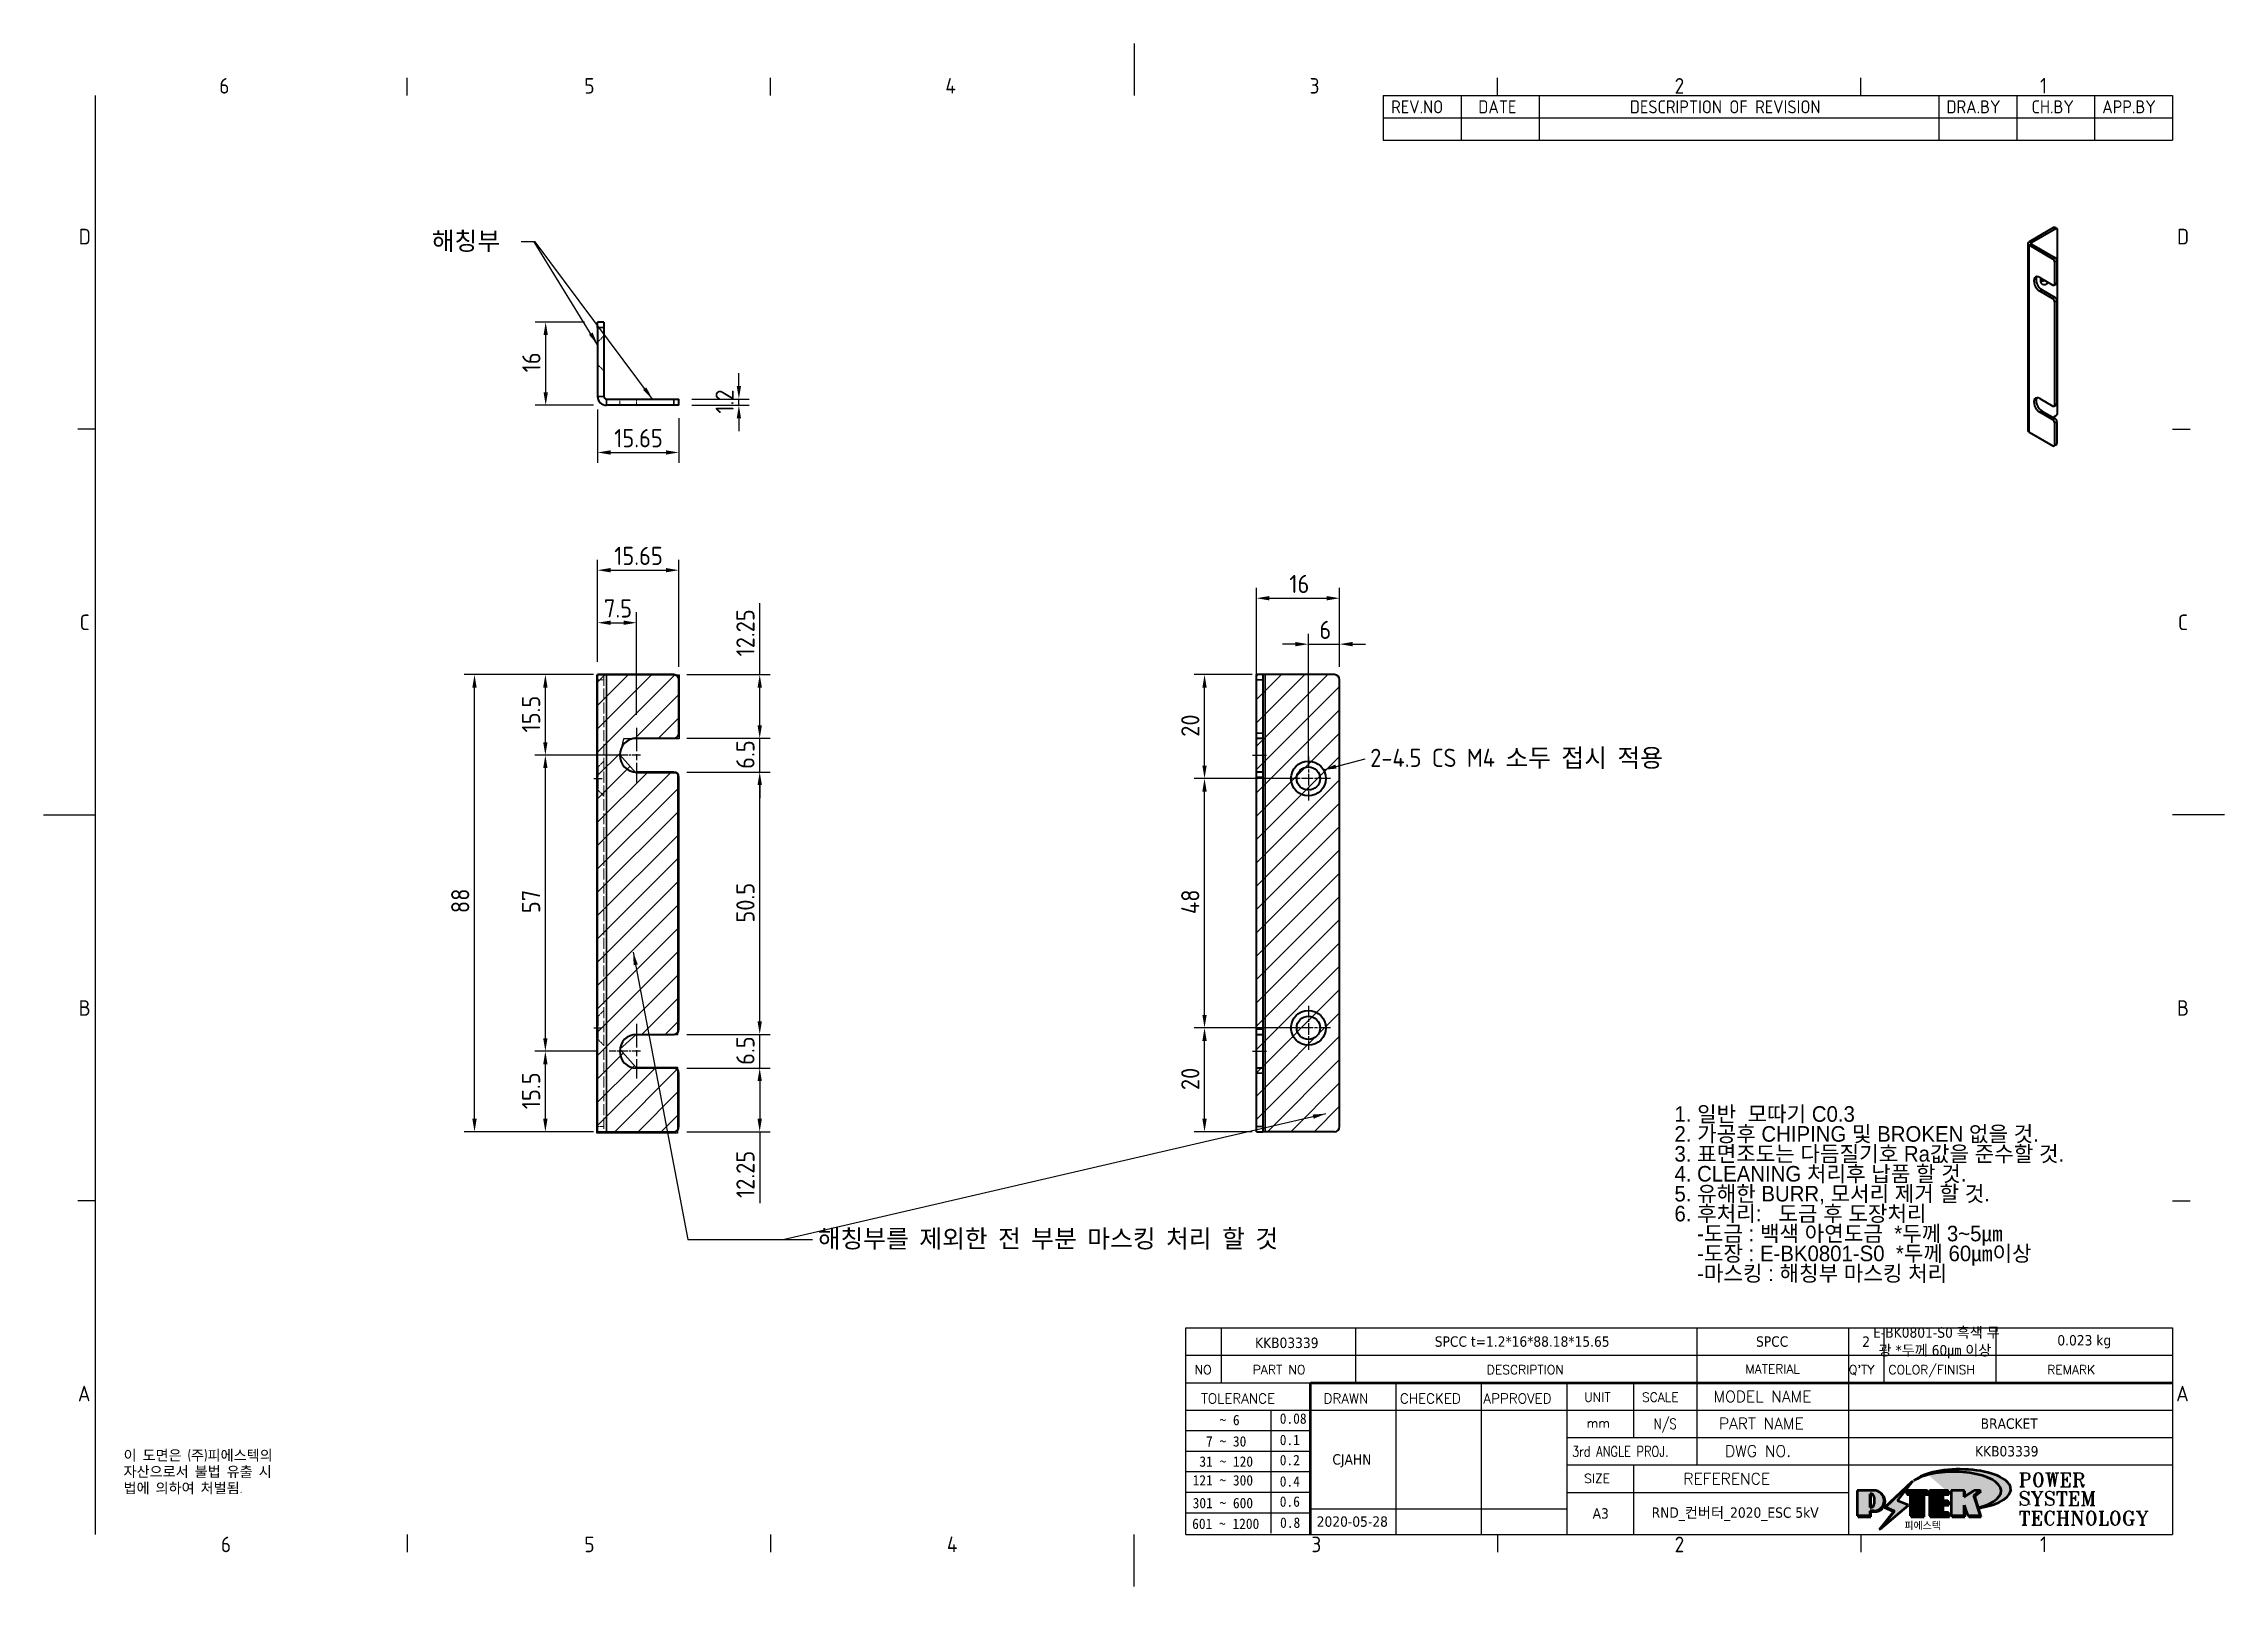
# Model space of a CAD drawing. Header units: millimetres. Extents: x 0 to 420, y 0 to 297.
import ezdxf
from ezdxf.enums import TextEntityAlignment as Align

# ---------------------------------------------------------------- set-up
doc = ezdxf.new("R2010")
doc.units = ezdxf.units.MM
doc.linetypes.add('CHAIN', pattern=[0.35429999999999995, 0.2362, -0.0295, 0.0591, -0.0295])
doc.linetypes.add('DASHED', pattern=[0.2067, 0.1654, -0.0413])
doc.layers.get('0').update_dxf_attribs({"color": 3, "lineweight": 25})
for name, color, linetype, lineweight in [('가려진 것(ISO)', 2, 'DASHED', 18), ('가려진 좁은 것(ISO)', 2, 'DASHED', 18), ('가시적인 것(ISO)', 3, 'Continuous', 40), ('가시적인 좁은 것(ISO)', 3, 'Continuous', 35), ('경계(ISO)', 7, 'Continuous', 25), ('기호(ISO)', 5, 'Continuous', 25), ('스케치 형상(ISO)', 3, 'Continuous', 25), ('제목(ISO)', 5, 'Continuous', 50), ('중심 표식(ISO)', 1, 'Continuous', 25), ('중심선(ISO)', 1, 'Continuous', 25), ('치수(ISO)', 2, 'Continuous', 25), ('해치(ISO)', 7, 'Continuous', 18)]:
    doc.layers.add(name, color=color, linetype=linetype, lineweight=lineweight)
doc.styles.add('HAN_291', font='')
doc.styles.add('HAN_370', font='', dxfattribs={"width": 2})
doc.styles.add('ISO ProportionalPSTEK', font='isocp.shx')
doc.styles.add('RC_284', font='ROMANC.shx')
doc.styles.add('RC_287', font='ROMANC.shx')
doc.styles.add('RC_292', font='ROMANC.shx')
doc.styles.add('ROMANT_294', font='romant.shx')
doc.styles.add('문자 텍스트_PSTEK_POSCO', font='isocp.shx')
doc.styles.add('치수 텍스트_PSTEK_POSCO', font='isocp.shx')
doc.styles.add('텍스트 스타일198', font='tahoma.ttf')
doc.styles.add('텍스트 스타일333', font='ROMANC.shx', dxfattribs={"width": 0.800000011920929})
doc.styles.get('HAN_291').set_extended_font_data('GulimChe')
doc.styles.get('HAN_370').set_extended_font_data('GulimChe')
doc.dimstyles.new('치수_PSTEK_POSCO', dxfattribs={"dimtxt": 3.5, "dimasz": 2.5, "dimexe": 2, "dimexo": 2.5, "dimgap": 1, "dimtad": 1, "dimrnd": 1e-08, "dimdsep": 46, "dimtxsty": '치수 텍스트_PSTEK_POSCO', "dimcen": 0.09, "dimdle": 10, "dimclrd": 7, "dimclre": 7, "dimclrt": 2, "dimadec": 1, "dimazin": 2, "dimtfac": 1, "dimtmove": 0, "dimatfit": 3, "dimfxl": 0, "dimtolj": 1, "dimlwd": -1, "dimlwe": -1, "dimarcsym": 0})
doc.dimstyles.new('치수_PSTEK_POSCO$7', dxfattribs={"dimtxt": 3.5, "dimasz": 2.5, "dimexe": 2, "dimexo": 2.5, "dimgap": 1, "dimtad": 1, "dimrnd": 1e-08, "dimdsep": 46, "dimtxsty": '치수 텍스트_PSTEK_POSCO', "dimcen": 0.09, "dimdle": 10, "dimclrd": 7, "dimclre": 7, "dimclrt": 2, "dimadec": 1, "dimazin": 2, "dimtfac": 1, "dimtmove": 0, "dimatfit": 3, "dimfxl": 0, "dimtolj": 1, "dimlwd": -1, "dimlwe": -1, "dimarcsym": 0})
pattern_1 = [(45, (0, 0), (-2.245064030267288, 2.245064030267288), [])]

msp = doc.modelspace()

# ---------------------------------------------------------------- texts
at = {"layer": '기호(ISO)', "color": 2, "insert": (74.74270834936377, 258.8125242837569), "char_height": 3.499999940395355, "width": 16.20679378509521, "attachment_point": 4, "style": '치수 텍스트_PSTEK_POSCO'}
msp.add_mtext('{\\fISOCP|b0|i0;\\H3.5000;해칭부}', dxfattribs=at)
at = {"layer": '기호(ISO)', "color": 2, "char_height": 3.499999940395355, "attachment_point": 4, "style": '치수 텍스트_PSTEK_POSCO'}
for insert in [(89.5854546845277, 258.8125242837569), (141.6773694209897, 66.76153548998846)]:
    msp.add_mtext('{\\fISOCP|b0|i0;\\H3.5000; }', dxfattribs=dict(at, insert=insert))
at = {"layer": '기호(ISO)', "color": 2, "attachment_point": 4}
for s, insert, char_height, width, line_spacing_factor, style in [('{2-4.5 CS M4 소두 접시 적용}', (255.4914229658883, 159.3172032708917), 3.499999940395355, 65.74088377952577, 0.612500011920929, '치수 텍스트_PSTEK_POSCO'), ('{\\fGulim|b0|i0;\\H3.0000;1. 일반  모따기 C0.3\\P2. 가공후 CHIPING 및 BROKEN 없을 것.\\P3. 표면조도는 다듬질기호 Ra값을 준수할 것.\\P4. CLEANING 처리후 납품 할 것.\\P5. 유해한 BURR, 모서리 제거 할 것.\\P6. 후처리:   도금 후 도장처리\\P    -도금 : 백색 아연도금  *두께 3~5㎛\\P    -도장 : E-BK0801-S0  *두께 60㎛이상 \\P    -마스킹 : 해칭부 마스킹 처리\\P}', (314.0860344354682, 75.43627727762458), 3.00000011920929, 80.2295780181885, 0.7668715119361877, '문자 텍스트_PSTEK_POSCO')]:
    msp.add_mtext(s, dxfattribs=dict(at, insert=insert, char_height=char_height, width=width, line_spacing_factor=line_spacing_factor, style=style))
at = {"layer": '기호(ISO)', "color": 1, "insert": (149.0760285660748, 66.76299551088549), "char_height": 3.499999940395355, "width": 102.7306270599365, "attachment_point": 4, "style": '치수 텍스트_PSTEK_POSCO'}
msp.add_mtext('{\\fISOCP|b0|i0;\\H3.5000;해칭부를 제외한 전 부분 마스킹 처리 할 것}', dxfattribs=at)
at = {"layer": '기호(ISO)', "color": 7, "insert": (15.39462540488438, 26.22827243992431), "char_height": 2.000000029802322, "width": 51.24013826054251, "attachment_point": 1, "line_spacing_factor": 0.9442214369773865, "style": '문자 텍스트_PSTEK_POSCO'}
msp.add_mtext('{이 도면은 (주)피에스텍의\\P자산으로서 불법 유출 시 \\P법에 의하여 처벌됨.}', dxfattribs=at)

# ---------------------------------------------------------------- blocks, each defined once
blk = doc.blocks.new('경계 Default Border')
at = {"layer": '경계(ISO)'}
for p, q in [((70, 287.0000076293945), (70, 290.4000091552734)), ((140, 287.0000076293945), (140, 290.4000091552734)), ((280, 287.0000076293945), (280, 290.4000091552734)), ((350, 287.0000076293945), (350, 290.4000091552734)), ((10, 222.7499961853027), (6.599999666213989, 222.7499961853027)), ((410, 222.7499961853027), (413.4000015258789, 222.7499961853027)), ((10, 74.25000190734863), (6.599999666213989, 74.25000190734863)), ((410, 74.25000190734863), (413.4000015258789, 74.25000190734863)), ((70, 10), (70, 6.599999666213989)), ((140, 10), (140, 6.599999666213989)), ((280, 10), (280, 6.599999666213989)), ((350, 10), (350, 6.599999666213989))]:
    blk.add_line(p, q, dxfattribs=at)
at = {"layer": '경계(ISO)', "flags": 128}
for points in [[(210, 297.0000076293945), (210, 287.0000076293945)], [(10, 10), (10, 287.0000076293945)], [(0, 148.5000038146973), (10, 148.5000038146973)], [(420, 148.5000038146973), (410, 148.5000038146973)], [(210, 0), (210, 10)]]:
    blk.add_lwpolyline(points, dxfattribs=at)
at = {"layer": '경계(ISO)', "color": 2, "char_height": 3.00000011920929, "attachment_point": 7, "style": '문자 텍스트_PSTEK_POSCO'}
for s, insert in [('6', (33.83253864943981, 287.3713945155963)), ('5', (104.1445394605597, 287.3713945155963)), ('4', (173.6662693321705, 287.4)), ('3', (243.8325386494398, 287.3713945155963)), ('2', (314.127739416884, 287.3713945155963)), ('1', (384.4860661041481, 287.4)), ('D', (6.766269272565841, 258.3463944559917)), ('D', (410.878270202895, 258.3463944559917)), ('C', (6.932538589835167, 184.0963944559917)), ('C', (411.0445395201643, 184.0963944559917)), ('B', (6.766269272565841, 109.8463944559917)), ('B', (410.878270202895, 109.8463944559917)), ('A', (6.59999988079071, 35.61784856929444)), ('A', (410.7144008173592, 35.61784856929444)), ('6', (34.14453946055966, 6.57139439638704)), ('5', (104.1445394605597, 6.57139439638704)), ('4', (173.9734701308116, 6.59999988079071)), ('3', (244.1685395229535, 6.57139439638704)), ('2', (314.127739416884, 6.57139439638704)), ('1', (384.4860661041481, 6.59999988079071))]:
    blk.add_mtext(s, dxfattribs=dict(at, insert=insert))
blk = doc.blocks.new('제목 블록 PSTEK')
for color, points in [(252, [(317.2195697678507, 17.0593801673321), (322.0326348870767, 21.62682475217465), (322.2781991042243, 21.94392121864296), (317.0471853425802, 16.97985676345368), (318.7512090904202, 16.1899260703855), (316.0018030350395, 12.71868385740789), (316.3356552234328, 13.00206718743325), (318.9235935156908, 16.2694494742633)]), (5, [(321.6183518841322, 17.4193704504104), (319.5281351041078, 18.24969419629727), (322.4505835294948, 22.02344462252142), (317.2195697678507, 17.0593801673321), (318.9235935156908, 16.2694494742633), (316.1741874603099, 12.79820726128571)]), (1, [(324.4839107253602, 19.60711530335299), (325.2419748254881, 19.60711530335299), (325.2419748254881, 20.25857663940324), (321.2266040451076, 20.25857663940324), (321.2266040451076, 19.60711530335299), (321.9846681452406, 19.60711530335299), (321.9846681452406, 15.3430047401139), (324.4839107253602, 15.3430047401139)]), (252, [(321.9846681452406, 19.60711530335299), (321.4042753185749, 19.60711530335299), (321.4042753185749, 19.45905590879572), (321.9846681452406, 19.45905590879572)]), (252, [(324.6615819988275, 19.45905590879572), (325.4196460989604, 19.45905590879572), (325.4196460989604, 20.11051724484596), (325.2419748254881, 20.11051724484596), (325.2419748254881, 19.60711530335299), (324.4839107253602, 19.60711530335299), (324.4839107253602, 15.3430047401139), (322.1623394187076, 15.3430047401139), (322.1623394187076, 15.19494534555726), (324.6615819988275, 15.19494534555726)]), (1, [(329.2277337269622, 20.25857663940324), (325.65654113025, 20.25857663940324), (325.65654113025, 15.3430047401139), (329.3580259941756, 15.3430047401139), (329.3580259941756, 15.9944660761648), (328.1137701654877, 15.9944660761648), (328.1137701654877, 17.56360607323003), (329.2277337269622, 17.56360607323003), (329.2277337269622, 18.25543873810179), (328.1137701654877, 18.25543873810179), (328.1137701654877, 19.60711530335299), (329.2277337269622, 19.60711530335299)]), (252, [(328.2914414389548, 19.45905590879572), (329.4054050004294, 19.45905590879572), (329.4054050004294, 20.11051724484596), (329.2277337269622, 20.11051724484596), (329.2277337269622, 19.60711530335299), (328.1137701654877, 19.60711530335299), (328.1137701654877, 18.25543873810179), (328.2914414389548, 18.25543873810179)]), (252, [(328.2914414389548, 17.41554667867274), (329.4054050004294, 17.41554667867274), (329.4054050004294, 18.10737934354514), (329.2277337269622, 18.10737934354514), (329.2277337269622, 17.56360607323003), (328.1137701654877, 17.56360607323003), (328.1137701654877, 15.9944660761648), (328.2914414389548, 15.9944660761648)]), (1, [(332.3312149849806, 20.25857663940324), (329.8592894925411, 20.25857663940324), (329.8592894925411, 15.3430047401139), (332.3312149849806, 15.3430047401139), (332.3312149849806, 17.4318630164523), (333.0701931098801, 15.3430047401139), (335.4855464857051, 15.3430047401139), (334.2514536401189, 19.30614745124769), (335.4379594596742, 20.25857663940324), (334.3071782107978, 20.25857663940324), (332.3312149849806, 18.99741471888304)]), (252, [(332.5088862584528, 16.92964231796647), (332.3312149849806, 17.43186301645164), (332.3312149849806, 15.3430047401139), (330.0369607660135, 15.3430047401139), (330.0369607660135, 15.19494534555726), (332.5088862584528, 15.19494534555726)]), (252, [(332.5088862584528, 20.1105172448466), (332.3312149849806, 20.1105172448466), (332.3312149849806, 18.99741471888368), (332.5088862584528, 19.11081371413894)]), (252, [(335.6156307331414, 20.11051724484596), (335.2535118015555, 20.11051724484596), (334.2514536401189, 19.30614745124769), (335.4855464857051, 15.3430047401139), (333.1954852176545, 15.3430047401139), (333.2478643833523, 15.19494534555726), (335.6632177591723, 15.19494534555726), (334.4291249135862, 19.15808805669106)]), (252, [(329.5356972676428, 15.8464066816075), (329.3580259941756, 15.8464066816075), (329.3580259941756, 15.3430047401139), (325.8342124037171, 15.3430047401139), (325.8342124037171, 15.19494534555726), (329.5356972676428, 15.19494534555726)])]:
    blk.add_hatch(color=color).paths.add_polyline_path(points)
h = blk.add_hatch(color=1)
edge = h.paths.add_edge_path(flags=0)
edge.add_line((314.2242174273352, 19.60711530335299), (314.2242174273352, 17.00126995915134))
edge.add_line((314.2242174273352, 17.00126995915134), (314.3485873187598, 17.00126995915134))
edge.add_arc((314.3485873187598, 17.6527312952023), 0.6514613360509371, 270, 360)
edge.add_line((315.0000486548106, 17.6527312952023), (315.0000486548106, 18.95565396730211))
edge.add_arc((314.3485873187598, 18.95565396730212), 0.6514613360508712, 0, 90)
edge.add_line((314.3485873187598, 19.60711530335299), (314.2242174273352, 19.60711530335299))
edge = h.paths.add_edge_path()
edge.add_arc((314.9847713324306, 18.28938669179658), 1.969189947606664, 269.9999999999959, 450)
edge.add_line((314.9847713324306, 20.25857663940318), (311.7664314776902, 20.25857663940324))
edge.add_line((311.7664314776902, 20.25857663940324), (311.7664314776902, 15.3430047401139))
edge.add_line((311.7664314776902, 15.3430047401139), (314.2242174273352, 15.3430047401139))
edge.add_line((314.2242174273352, 15.3430047401139), (314.2242174273352, 16.32019674418991))
edge.add_line((314.2242174273352, 16.32019674418991), (314.9847713324307, 16.32019674418991))
h = blk.add_hatch(color=252)
edge = h.paths.add_edge_path()
edge.add_arc((314.9847713324309, 18.28938669179657), 1.969189947606666, 270, 406.8278729790604)
edge.add_arc((315.1624426058984, 18.1413272972396), 1.969189947606962, -90, 53.560984836317004, ccw=False)
edge.add_line((315.1624426058984, 16.17213734963263), (314.4018887008024, 16.17213734963263))
edge.add_line((314.4018887008024, 16.17213734963263), (314.4018887008024, 15.19494534555726))
edge.add_line((314.4018887008024, 15.19494534555726), (311.9441027511573, 15.19494534555726))
edge.add_line((311.9441027511573, 15.19494534555726), (311.9441027511573, 15.3430047401139))
edge.add_line((311.9441027511573, 15.3430047401139), (314.2242174273352, 15.3430047401139))
edge.add_line((314.2242174273352, 15.3430047401139), (314.2242174273352, 16.32019674418991))
edge.add_line((314.2242174273352, 16.32019674418991), (314.9847713324309, 16.32019674418991))
h = blk.add_hatch(color=252)
edge = h.paths.add_edge_path()
edge.add_line((314.4018887008024, 19.45905590879572), (314.5262585922315, 19.45905590879572))
edge.add_arc((314.5262585922314, 18.80759457274939), 0.6514613360463194, 60.4189348879147, 90.00000000000318, ccw=False)
edge.add_arc((314.3485873187602, 18.95565396730057), 0.6514613360524251, 39.96992292766206, 90.00000000009999)
edge.add_line((314.3485873187591, 19.60711530335307), (314.2242174273352, 19.60711530335298))
edge.add_line((314.2242174273352, 19.60711530335299), (314.2242174273352, 17.00126995915134))
edge.add_line((314.2242174273352, 17.00126995915134), (314.3485873187591, 17.00126995915134))
edge.add_arc((314.3485873187568, 17.652731295233), 0.6514613360816299, 270.0000000002, 274.6930825552478)
edge.add_line((314.4018887008024, 17.0034541317032), (314.4018887008024, 19.45905590879572))
at = {"layer": '해치(ISO)'}
h = blk.add_hatch(color=140, dxfattribs=at)
edge = h.paths.add_edge_path()
edge.add_ellipse((330.3660919371412, 20.15576403068321), major_axis=(9.100907360794343, 0), ratio=0.4069904968023172, start_angle=301.3098473703837, end_angle=507.7436900681698)
edge.add_ellipse((331.5340919371412, 20.4634168429492), major_axis=(-9.82350664112931, 0), ratio=0.3942600559756514, start_angle=111.51207141178469, end_angle=334.47025347086895, ccw=False)
edge.add_line((335.1363447531188, 16.8601935978785), (335.0955236905705, 16.99119398620872))
at = {"color": 180}
for p, q in [((182.475792979055, 11.79100474011392), (182.4757929790549, 51.56524660363496)), ((182.4757929790549, 51.56524660363496), (372.4757929537551, 51.56524660363496)), ((189.2651435055721, 51.56524660363496), (189.2651435055722, 41.00524660363494)), ((215.2152739891528, 41.00524660363494), (215.2152739891528, 51.56524660363496)), ((280.8758854511282, 51.56524660363496), (280.8758854511282, 41.00524660363494)), ((310.0881549537552, 51.56524660363496), (310.0881549537553, 41.00524660363494)), ((316.9044520275131, 51.56524660363496), (316.9044520275127, 41.00524660363494)), ((338.4566026226726, 51.56524660363496), (338.4566026226727, 41.00524660363494)), ((372.4757929537551, 51.56524660363496), (372.4757929537551, 11.79100474011389)), ((182.475792979055, 46.2852466036349), (372.4757929537551, 46.28524660363492)), ((182.475792979055, 41.00524660363493), (206.451475290024, 41.00524660363493)), ((222.9401812389276, 11.79100474011392), (222.9401812389276, 41.00524660363494)), ((239.4288871878316, 11.79100474011392), (239.4288871878316, 41.00524660363494)), ((255.9175931367356, 11.79100474011392), (255.9175931367356, 41.00524660363494)), ((268.6918866058747, 41.00524660363494), (268.6918866058747, 30.44524660363498)), ((280.8758854511282, 41.00524660363494), (280.8758854511282, 25.16524660363502)), ((310.088154953755, 41.00524660363494), (310.088154953755, 11.79100474011392)), ((182.475792979055, 35.72524660363497), (206.451475290024, 35.72524660363497)), ((198.8621818849491, 12.02524660363491), (198.8621818849491, 35.72524660363497)), ((206.451475290024, 35.72524660363497), (372.4757929537551, 35.72524660363497)), ((182.475792979055, 31.77524660363492), (206.451475290024, 31.77524660363492)), ((255.917593136736, 30.44524660363498), (372.4757929537552, 30.44524660363501)), ((182.475792979055, 27.82524660363487), (206.451475290024, 27.82524660363487)), ((182.475792979055, 23.87524660363505), (206.451475290024, 23.87524660363505)), ((255.9175931367359, 25.16524660363502), (372.4757929537552, 25.165246603635)), ((268.6918866058744, 25.16524660363502), (268.6918866058744, 11.79100474011392)), ((182.475792979055, 19.92524660363478), (206.451475290024, 19.92524660363478)), ((255.9175931367359, 19.88524660363481), (310.0881549537553, 19.88524660363481)), ((182.475792979055, 15.97524660363496), (206.451475290024, 15.97524660363496)), ((206.451475290024, 16.74100474011396), (255.9175931367359, 16.74100474011396)), ((182.475792979055, 11.79100474011392), (372.4757929537551, 11.79100474011389))]:
    blk.add_line(p, q, dxfattribs=at)
at = {"color": 7, "lineweight": 50}
for p, q in [((206.4514752900237, 11.79100474011392), (206.4514752900237, 41.00524660363494)), ((206.451475290024, 41.00524660363494), (372.4757929537551, 41.00524660363496))]:
    blk.add_line(p, q, dxfattribs=at)
at = {"color": 7}
for p, q in [((322.2781991042243, 21.94392121864296), (317.0471853425802, 16.97985676345368)), ((322.4505835294948, 22.02344462252142), (317.2195697678507, 17.0593801673321)), ((317.2195697678507, 17.0593801673321), (322.0326348870767, 21.62682475217465)), ((319.5281351041078, 18.24969419629727), (322.4505835294948, 22.02344462252142)), ((322.0326348870767, 21.62682475217465), (322.2781991042243, 21.94392121864296)), ((311.7664314776902, 20.25900474011391), (311.7664314776902, 15.34300474011391)), ((314.9847713324309, 20.25857663940324), (311.7664314776902, 20.25857663940324)), ((314.9847713324309, 20.25857663940324), (311.7664314776902, 20.25857663940324)), ((311.7664314776902, 20.25857663940324), (311.7664314776902, 15.3430047401139)), ((314.2242174273352, 17.00126995915134), (314.2242174273352, 19.60711530335299)), ((314.2242174273352, 19.60711530335299), (314.3485873187591, 19.60711530335299)), ((314.3485873187591, 19.60711530335299), (314.2242174273352, 19.60711530335299)), ((314.2242174273352, 19.60711530335299), (314.2242174273352, 17.00126995915134)), ((314.2242174273352, 17.00126995915134), (314.2242174273352, 19.60711530335299)), ((314.2242174273352, 19.60711530335299), (314.3485873187591, 19.60711530335299)), ((314.3485873187591, 17.00126995915134), (314.2242174273352, 17.00126995915134)), ((314.2242174273352, 17.00126995915134), (314.3485873187591, 17.00126995915134)), ((314.3485873187591, 17.00126995915134), (314.2242174273352, 17.00126995915134)), ((314.4018887008024, 19.45905590879572), (314.5262585922314, 19.45905590879572)), ((314.4018887008024, 17.0034541317032), (314.4018887008024, 19.45905590879572)), ((315.0000486548106, 18.95565396730275), (315.0000486548106, 17.65273129520161)), ((315.0000486548106, 18.95565396730275), (315.0000486548106, 17.65273129520161)), ((316.1741874603099, 12.79820726128571), (321.6183518841322, 17.4193704504104)), ((317.0471853425802, 16.97985676345368), (318.7512090904202, 16.1899260703855)), ((318.9235935156908, 16.2694494742633), (317.2195697678507, 17.0593801673321)), ((317.2195697678507, 17.0593801673321), (318.9235935156908, 16.2694494742633)), ((321.6183518841322, 17.4193704504104), (319.5281351041078, 18.24969419629727)), ((325.2419748254881, 20.25857663940324), (321.2266040451076, 20.25857663940324)), ((321.2266040451076, 20.25857663940324), (321.2266040451076, 19.60711530335299)), ((325.2419748254881, 20.25857663940324), (321.2266040451076, 20.25857663940324)), ((321.2266040451076, 20.25857663940324), (321.2266040451076, 19.60711530335299)), ((321.2266040451076, 19.60711530335299), (321.9846681452406, 19.60711530335299)), ((321.2266040451076, 19.60711530335299), (321.9846681452406, 19.60711530335299)), ((321.4042753185749, 19.60711530335299), (321.4042753185749, 19.45905590879572)), ((321.9846681452406, 19.60711530335299), (321.4042753185749, 19.60711530335299)), ((321.4042753185749, 19.45905590879572), (321.9846681452406, 19.45905590879572)), ((321.9846681452406, 19.60711530335299), (321.9846681452406, 15.3430047401139)), ((321.9846681452406, 19.45905590879572), (321.9846681452406, 19.60711530335299)), ((321.9846681452406, 19.60711530335299), (321.9846681452406, 15.3430047401139)), ((324.4839107253602, 19.60711530335299), (325.2419748254881, 19.60711530335299)), ((324.4839107253602, 15.3430047401139), (324.4839107253602, 19.60711530335299)), ((325.2419748254881, 19.60711530335299), (324.4839107253602, 19.60711530335299)), ((324.4839107253602, 19.60711530335299), (324.4839107253602, 15.3430047401139)), ((324.4839107253602, 19.60711530335299), (325.2419748254881, 19.60711530335299)), ((324.4839107253602, 15.3430047401139), (324.4839107253602, 19.60711530335299)), ((324.6615819988275, 19.45905590879572), (325.4196460989604, 19.45905590879572)), ((324.6615819988275, 15.19494534555726), (324.6615819988275, 19.45905590879572)), ((325.2419748254881, 19.60711530335299), (325.2419748254881, 20.25857663940324)), ((325.2419748254881, 19.60711530335299), (325.2419748254881, 20.25857663940324)), ((325.4196460989604, 20.11051724484596), (325.2419748254881, 20.11051724484596)), ((325.2419748254881, 20.11051724484596), (325.2419748254881, 19.60711530335299)), ((325.4196460989604, 19.45905590879572), (325.4196460989604, 20.11051724484596)), ((329.2277337269622, 20.25857663940324), (325.65654113025, 20.25857663940324)), ((325.65654113025, 20.25857663940324), (325.65654113025, 15.3430047401139)), ((325.65654113025, 20.25857663940324), (325.65654113025, 15.3430047401139)), ((329.2277337269622, 20.25857663940324), (325.65654113025, 20.25857663940324)), ((328.1137701654877, 18.25543873810179), (328.1137701654877, 19.60711530335299)), ((328.1137701654877, 19.60711530335299), (329.2277337269622, 19.60711530335299)), ((329.2277337269622, 19.60711530335299), (328.1137701654877, 19.60711530335299)), ((328.1137701654877, 19.60711530335299), (328.1137701654877, 18.25543873810179)), ((328.1137701654877, 18.25543873810179), (328.1137701654877, 19.60711530335299)), ((328.1137701654877, 19.60711530335299), (329.2277337269622, 19.60711530335299)), ((329.2277337269622, 18.25543873810179), (328.1137701654877, 18.25543873810179)), ((328.1137701654877, 18.25543873810179), (328.2914414389548, 18.25543873810179)), ((329.2277337269622, 18.25543873810179), (328.1137701654877, 18.25543873810179)), ((328.1137701654877, 17.56360607323003), (329.2277337269622, 17.56360607323003)), ((328.1137701654877, 15.9944660761648), (328.1137701654877, 17.56360607323003)), ((329.2277337269622, 17.56360607323003), (328.1137701654877, 17.56360607323003)), ((328.1137701654877, 17.56360607323003), (328.1137701654877, 15.9944660761648)), ((328.1137701654877, 17.56360607323003), (329.2277337269622, 17.56360607323003)), ((328.1137701654877, 15.9944660761648), (328.1137701654877, 17.56360607323003)), ((328.2914414389548, 18.25543873810179), (328.2914414389548, 19.45905590879572)), ((328.2914414389548, 19.45905590879572), (329.4054050004294, 19.45905590879572)), ((328.2914414389548, 15.9944660761648), (328.2914414389548, 17.41554667867274)), ((328.2914414389548, 17.41554667867274), (329.4054050004294, 17.41554667867274)), ((329.2277337269622, 19.60711530335299), (329.2277337269622, 20.25857663940324)), ((329.2277337269622, 19.60711530335299), (329.2277337269622, 20.25857663940324)), ((329.4054050004294, 20.11051724484596), (329.2277337269622, 20.11051724484596)), ((329.2277337269622, 20.11051724484596), (329.2277337269622, 19.60711530335299)), ((329.2277337269622, 17.56360607323003), (329.2277337269622, 18.25543873810179)), ((329.2277337269622, 17.56360607323003), (329.2277337269622, 18.25543873810179)), ((329.4054050004294, 18.10737934354514), (329.2277337269622, 18.10737934354514)), ((329.2277337269622, 18.10737934354514), (329.2277337269622, 17.56360607323003)), ((329.4054050004294, 19.45905590879572), (329.4054050004294, 20.11051724484596)), ((329.4054050004294, 17.41554667867274), (329.4054050004294, 18.10737934354514)), ((332.3312149849806, 20.25857663940324), (329.8592894925411, 20.25857663940324)), ((329.8592894925411, 20.25857663940324), (329.8592894925411, 15.3430047401139)), ((329.8592894925411, 20.25857663940324), (329.8592894925411, 15.3430047401139)), ((332.3312149849806, 20.25857663940324), (329.8592894925411, 20.25857663940324)), ((334.3071782107978, 20.25857663940324), (332.3312149849806, 18.99741471888304)), ((332.3312149849806, 18.99741471888304), (332.3312149849806, 20.25857663940324)), ((334.3071782107978, 20.25857663940324), (332.3312149849806, 18.99741471888304)), ((332.3312149849806, 18.99741471888304), (332.3312149849806, 20.25857663940324)), ((332.5088862584528, 20.1105172448466), (332.3312149849806, 20.1105172448466)), ((332.3312149849806, 20.1105172448466), (332.3312149849806, 18.99741471888368)), ((332.3312149849806, 18.99741471888368), (332.5088862584528, 19.11081371413894)), ((332.3312149849806, 17.4318630164523), (333.0701931098801, 15.3430047401139)), ((332.3312149849806, 15.3430047401139), (332.3312149849806, 17.4318630164523)), ((332.5088862584528, 16.92964231796647), (332.3312149849806, 17.43186301645164)), ((332.3312149849806, 17.43186301645164), (332.3312149849806, 15.3430047401139)), ((332.3312149849806, 17.4318630164523), (333.0701931098801, 15.3430047401139)), ((332.3312149849806, 15.3430047401139), (332.3312149849806, 17.4318630164523)), ((332.5088862584528, 19.11081371413894), (332.5088862584528, 20.1105172448466)), ((332.5088862584528, 15.19494534555726), (332.5088862584528, 16.92964231796647)), ((334.2514536401189, 19.30614745124769), (335.4379594596742, 20.25857663940324)), ((334.2514536401189, 19.30614745124769), (335.4379594596742, 20.25857663940324)), ((335.2535118015555, 20.11051724484596), (334.2514536401189, 19.30614745124769)), ((335.4855464857051, 15.3430047401139), (334.2514536401189, 19.30614745124769)), ((334.2514536401189, 19.30614745124769), (335.4855464857051, 15.3430047401139)), ((335.4855464857051, 15.3430047401139), (334.2514536401189, 19.30614745124769)), ((335.4379594596742, 20.25857663940324), (334.3071782107978, 20.25857663940324)), ((335.4379594596742, 20.25857663940324), (334.3071782107978, 20.25857663940324)), ((334.4291249135862, 19.15808805669104), (335.6156307331414, 20.11051724484596)), ((335.6632177591723, 15.19494534555726), (334.4291249135862, 19.15808805669104)), ((335.6156307331414, 20.11051724484596), (335.2535118015555, 20.11051724484596)), ((345.0447381189468, 17.50375595811051), (344.9867755289346, 17.689895936919)), ((311.7664314776902, 15.3430047401139), (314.2242174273352, 15.3430047401139)), ((311.7664314776902, 15.3430047401139), (314.2242174273352, 15.3430047401139)), ((314.2242174273352, 15.3430047401139), (311.9441027511573, 15.3430047401139)), ((311.9441027511573, 15.3430047401139), (311.9441027511573, 15.19494534555726)), ((311.9441027511573, 15.19494534555726), (314.4018887008024, 15.19494534555726)), ((314.2242174273352, 16.32019674418991), (314.9847713324309, 16.32019674418991)), ((314.2242174273352, 15.3430047401139), (314.2242174273352, 16.32019674418991)), ((314.9847713324309, 16.32019674418991), (314.2242174273352, 16.32019674418991)), ((314.2242174273352, 16.32019674418991), (314.2242174273352, 15.3430047401139)), ((314.2242174273352, 16.32019674418991), (314.9847713324309, 16.32019674418991)), ((314.2242174273352, 15.3430047401139), (314.2242174273352, 16.32019674418991)), ((314.4018887008024, 16.17213734963263), (315.162442605898, 16.17213734963263)), ((314.4018887008024, 15.19494534555726), (314.4018887008024, 16.17213734963263)), ((318.7512090904202, 16.1899260703855), (316.0018030350395, 12.71868385740789)), ((316.0018030350395, 12.71868385740789), (316.3356552234328, 13.00206718743325)), ((318.9235935156908, 16.2694494742633), (316.1741874603099, 12.79820726128571)), ((316.3356552234328, 13.00206718743325), (318.9235935156908, 16.2694494742633)), ((321.9846681452406, 15.3430047401139), (324.4839107253602, 15.3430047401139)), ((321.9846681452406, 15.3430047401139), (324.4839107253602, 15.3430047401139)), ((324.4839107253602, 15.3430047401139), (322.1623394187076, 15.3430047401139)), ((322.1623394187076, 15.3430047401139), (322.1623394187076, 15.19494534555726)), ((322.1623394187076, 15.19494534555726), (324.6615819988275, 15.19494534555726)), ((325.65654113025, 15.3430047401139), (329.3580259941756, 15.3430047401139)), ((325.65654113025, 15.3430047401139), (329.3580259941756, 15.3430047401139)), ((329.3580259941756, 15.3430047401139), (325.8342124037171, 15.3430047401139)), ((325.8342124037171, 15.3430047401139), (325.8342124037171, 15.19494534555726)), ((325.8342124037171, 15.19494534555726), (329.5356972676428, 15.19494534555726)), ((329.3580259941756, 15.9944660761648), (328.1137701654877, 15.9944660761648)), ((328.1137701654877, 15.9944660761648), (328.2914414389548, 15.9944660761648)), ((329.3580259941756, 15.9944660761648), (328.1137701654877, 15.9944660761648)), ((329.3580259941756, 15.3430047401139), (329.3580259941756, 15.9944660761648)), ((329.3580259941756, 15.3430047401139), (329.3580259941756, 15.9944660761648)), ((329.5356972676428, 15.8464066816075), (329.3580259941756, 15.8464066816075)), ((329.3580259941756, 15.8464066816075), (329.3580259941756, 15.3430047401139)), ((329.5356972676428, 15.19494534555726), (329.5356972676428, 15.8464066816075)), ((329.8592894925411, 15.3430047401139), (332.3312149849806, 15.3430047401139)), ((329.8592894925411, 15.3430047401139), (332.3312149849806, 15.3430047401139)), ((332.3312149849806, 15.3430047401139), (330.0369607660135, 15.3430047401139)), ((330.0369607660135, 15.3430047401139), (330.0369607660135, 15.19494534555726)), ((330.0369607660135, 15.19494534555726), (332.5088862584528, 15.19494534555726)), ((333.0701931098801, 15.3430047401139), (335.4855464857051, 15.3430047401139)), ((333.0701931098801, 15.3430047401139), (335.4855464857051, 15.3430047401139)), ((335.4855464857051, 15.3430047401139), (333.1954852176545, 15.3430047401139)), ((333.1954852176545, 15.3430047401139), (333.2478643833523, 15.19494534555726)), ((333.2478643833523, 15.19494534555726), (335.6632177591723, 15.19494534555726))]:
    blk.add_line(p, q, dxfattribs=at)
at = {"color": 5}
for p, q in [((322.4505835294948, 22.02344462252142), (317.2195697678507, 17.0593801673321)), ((319.5281351041078, 18.24969419629727), (322.4505835294948, 22.02344462252142)), ((316.1741874603099, 12.79820726128571), (321.6183518841322, 17.4193704504104)), ((317.2195697678507, 17.0593801673321), (318.9235935156908, 16.2694494742633)), ((321.6183518841322, 17.4193704504104), (319.5281351041078, 18.24969419629727)), ((318.9235935156908, 16.2694494742633), (316.1741874603099, 12.79820726128571))]:
    blk.add_line(p, q, dxfattribs=at)
at = {"color": 1}
for p, q in [((314.9847713324309, 20.25857663940324), (311.7664314776902, 20.25857663940324)), ((311.7664314776902, 20.25857663940324), (311.7664314776902, 15.3430047401139)), ((314.2242174273352, 17.00126995915134), (314.2242174273352, 19.60711530335299)), ((314.2242174273352, 19.60711530335299), (314.3485873187591, 19.60711530335299)), ((314.3485873187591, 17.00126995915134), (314.2242174273352, 17.00126995915134)), ((315.0000486548106, 18.95565396730275), (315.0000486548106, 17.65273129520161)), ((325.2419748254881, 20.25857663940324), (321.2266040451076, 20.25857663940324)), ((321.2266040451076, 20.25857663940324), (321.2266040451076, 19.60711530335299)), ((321.2266040451076, 19.60711530335299), (321.9846681452406, 19.60711530335299)), ((321.9846681452406, 19.60711530335299), (321.9846681452406, 15.3430047401139)), ((324.4839107253602, 19.60711530335299), (325.2419748254881, 19.60711530335299)), ((324.4839107253602, 15.3430047401139), (324.4839107253602, 19.60711530335299)), ((325.2419748254881, 19.60711530335299), (325.2419748254881, 20.25857663940324)), ((329.2277337269622, 20.25857663940324), (325.65654113025, 20.25857663940324)), ((325.65654113025, 20.25857663940324), (325.65654113025, 15.3430047401139)), ((328.1137701654877, 18.25543873810179), (328.1137701654877, 19.60711530335299)), ((328.1137701654877, 19.60711530335299), (329.2277337269622, 19.60711530335299)), ((329.2277337269622, 18.25543873810179), (328.1137701654877, 18.25543873810179)), ((328.1137701654877, 17.56360607323003), (329.2277337269622, 17.56360607323003)), ((328.1137701654877, 15.9944660761648), (328.1137701654877, 17.56360607323003)), ((329.2277337269622, 19.60711530335299), (329.2277337269622, 20.25857663940324)), ((329.2277337269622, 17.56360607323003), (329.2277337269622, 18.25543873810179)), ((332.3312149849806, 20.25857663940324), (329.8592894925411, 20.25857663940324)), ((329.8592894925411, 20.25857663940324), (329.8592894925411, 15.3430047401139)), ((334.3071782107978, 20.25857663940324), (332.3312149849806, 18.99741471888304)), ((332.3312149849806, 18.99741471888304), (332.3312149849806, 20.25857663940324)), ((332.3312149849806, 17.4318630164523), (333.0701931098801, 15.3430047401139)), ((332.3312149849806, 15.3430047401139), (332.3312149849806, 17.4318630164523)), ((334.2514536401189, 19.30614745124769), (335.4379594596742, 20.25857663940324)), ((335.4855464857051, 15.3430047401139), (334.2514536401189, 19.30614745124769)), ((335.4379594596742, 20.25857663940324), (334.3071782107978, 20.25857663940324)), ((311.7664314776902, 15.3430047401139), (314.2242174273352, 15.3430047401139)), ((314.2242174273352, 16.32019674418991), (314.9847713324309, 16.32019674418991)), ((314.2242174273352, 15.3430047401139), (314.2242174273352, 16.32019674418991)), ((321.9846681452406, 15.3430047401139), (324.4839107253602, 15.3430047401139)), ((325.65654113025, 15.3430047401139), (329.3580259941756, 15.3430047401139)), ((329.3580259941756, 15.9944660761648), (328.1137701654877, 15.9944660761648)), ((329.3580259941756, 15.3430047401139), (329.3580259941756, 15.9944660761648)), ((329.8592894925411, 15.3430047401139), (332.3312149849806, 15.3430047401139)), ((333.0701931098801, 15.3430047401139), (335.4855464857051, 15.3430047401139))]:
    blk.add_line(p, q, dxfattribs=at)
at = {"color": 7}
for centre, radius, start, end in [((314.3485873187598, 18.95565396730211), 0.6514613360508712, 0, 90), ((314.3485873187602, 18.95565396730057), 0.6514613360524251, 39.96992292766117, 90), ((314.3485873187598, 18.95565396730212), 0.6514613360508712, 0, 90), ((314.3485873187597, 17.65273129520228), 0.6514613360509381, 270, 0), ((314.3485873187598, 17.6527312952023), 0.6514613360509381, 270, 0), ((314.3485873187568, 17.652731295233), 0.6514613360816299, 270, 274.6930825552478), ((314.5262585922314, 18.80759457274939), 0.6514613360463193, 60.41893488791137, 90), ((314.9847713324309, 18.28938669179658), 1.969189947606665, 270, 90), ((314.9847713324309, 18.28938669179658), 1.969189947606665, 270, 90), ((314.9847713324307, 18.2893866917965), 1.969189947606594, 270, 46.82787297909833), ((315.1624426058984, 18.1413272972396), 1.969189947606961, 270, 53.56098483636067)]:
    blk.add_arc(centre, radius, start, end, dxfattribs=at)
at = {"color": 1}
for centre, radius, start, end in [((314.3485873187598, 18.95565396730211), 0.6514613360508712, 0, 90), ((314.3485873187598, 17.6527312952023), 0.6514613360509381, 270, 0), ((314.9847713324309, 18.28938669179657), 1.969189947606665, 270, 90)]:
    blk.add_arc(centre, radius, start, end, dxfattribs=at)
at = {"layer": '제목(ISO)', "lineweight": 18}
blk.add_line((182.475792979055, 35.72500474011393), (182.475792979055, 11.79100474011392), dxfattribs=at)
at = {"layer": '제목(ISO)'}
for p, q in [((322.2781991042243, 21.94392121864296), (317.0471853425802, 16.97985676345368)), ((322.4505835294948, 22.02344462252142), (317.2195697678507, 17.0593801673321)), ((317.2195697678507, 17.0593801673321), (322.0326348870767, 21.62682475217465)), ((319.5281351041078, 18.24969419629727), (322.4505835294948, 22.02344462252142)), ((322.0326348870767, 21.62682475217465), (322.2781991042243, 21.94392121864296)), ((314.9847713324306, 20.25857663940324), (311.7664314776902, 20.25857663940324)), ((311.7664314776902, 20.25857663940324), (311.7664314776902, 15.3430047401139)), ((314.2242174273352, 17.00126995915134), (314.2242174273352, 19.60711530335299)), ((314.2242174273352, 19.60711530335299), (314.3485873187598, 19.60711530335299)), ((314.3485873187591, 19.60711530335299), (314.2242174273352, 19.60711530335299)), ((314.2242174273352, 19.60711530335299), (314.2242174273352, 17.00126995915134)), ((314.3485873187598, 17.00126995915134), (314.2242174273352, 17.00126995915134)), ((314.2242174273352, 17.00126995915134), (314.3485873187591, 17.00126995915134)), ((314.4018887008024, 19.45905590879572), (314.5262585922314, 19.45905590879572)), ((314.4018887008024, 17.0034541317032), (314.4018887008024, 19.45905590879572)), ((315.0000486548106, 18.95565396730211), (315.0000486548106, 17.6527312952023)), ((316.1741874603099, 12.79820726128571), (321.6183518841322, 17.4193704504104)), ((317.0471853425802, 16.97985676345368), (318.7512090904202, 16.1899260703855)), ((317.2195697678507, 17.0593801673321), (318.9235935156908, 16.2694494742633)), ((318.9235935156908, 16.2694494742633), (317.2195697678507, 17.0593801673321)), ((321.6183518841322, 17.4193704504104), (319.5281351041078, 18.24969419629727)), ((325.2419748254881, 20.25857663940324), (321.2266040451076, 20.25857663940324)), ((321.2266040451076, 20.25857663940324), (321.2266040451076, 19.60711530335299)), ((321.2266040451076, 19.60711530335299), (321.9846681452406, 19.60711530335299)), ((321.9846681452406, 19.60711530335299), (321.4042753185749, 19.60711530335299)), ((321.4042753185749, 19.60711530335299), (321.4042753185749, 19.45905590879572)), ((321.4042753185749, 19.45905590879572), (321.9846681452406, 19.45905590879572)), ((321.9846681452406, 19.60711530335299), (321.9846681452406, 15.3430047401139)), ((321.9846681452406, 19.45905590879572), (321.9846681452406, 19.60711530335299)), ((324.4839107253602, 19.60711530335299), (325.2419748254881, 19.60711530335299)), ((324.4839107253602, 15.3430047401139), (324.4839107253602, 19.60711530335299)), ((325.2419748254881, 19.60711530335299), (324.4839107253602, 19.60711530335299)), ((324.4839107253602, 19.60711530335299), (324.4839107253602, 15.3430047401139)), ((324.6615819988275, 19.45905590879572), (325.4196460989604, 19.45905590879572)), ((324.6615819988275, 15.19494534555726), (324.6615819988275, 19.45905590879572)), ((325.2419748254881, 19.60711530335299), (325.2419748254881, 20.25857663940324)), ((325.4196460989604, 20.11051724484596), (325.2419748254881, 20.11051724484596)), ((325.2419748254881, 20.11051724484596), (325.2419748254881, 19.60711530335299)), ((325.4196460989604, 19.45905590879572), (325.4196460989604, 20.11051724484596)), ((329.2277337269622, 20.25857663940324), (325.65654113025, 20.25857663940324)), ((325.65654113025, 20.25857663940324), (325.65654113025, 15.3430047401139)), ((328.1137701654877, 18.25543873810179), (328.1137701654877, 19.60711530335299)), ((328.1137701654877, 19.60711530335299), (329.2277337269622, 19.60711530335299)), ((329.2277337269622, 19.60711530335299), (328.1137701654877, 19.60711530335299)), ((328.1137701654877, 19.60711530335299), (328.1137701654877, 18.25543873810179)), ((329.2277337269622, 18.25543873810179), (328.1137701654877, 18.25543873810179)), ((328.1137701654877, 18.25543873810179), (328.2914414389548, 18.25543873810179)), ((328.1137701654877, 15.9944660761648), (328.1137701654877, 17.56360607323003)), ((328.1137701654877, 17.56360607323003), (329.2277337269622, 17.56360607323003)), ((329.2277337269622, 17.56360607323003), (328.1137701654877, 17.56360607323003)), ((328.1137701654877, 17.56360607323003), (328.1137701654877, 15.9944660761648)), ((328.2914414389548, 19.45905590879572), (329.4054050004294, 19.45905590879572)), ((328.2914414389548, 18.25543873810179), (328.2914414389548, 19.45905590879572)), ((328.2914414389548, 17.41554667867274), (329.4054050004294, 17.41554667867274)), ((328.2914414389548, 15.9944660761648), (328.2914414389548, 17.41554667867274)), ((329.2277337269622, 19.60711530335299), (329.2277337269622, 20.25857663940324)), ((329.4054050004294, 20.11051724484596), (329.2277337269622, 20.11051724484596)), ((329.2277337269622, 20.11051724484596), (329.2277337269622, 19.60711530335299)), ((329.2277337269622, 17.56360607323003), (329.2277337269622, 18.25543873810179)), ((329.4054050004294, 18.10737934354514), (329.2277337269622, 18.10737934354514)), ((329.2277337269622, 18.10737934354514), (329.2277337269622, 17.56360607323003)), ((329.4054050004294, 19.45905590879572), (329.4054050004294, 20.11051724484596)), ((329.4054050004294, 17.41554667867274), (329.4054050004294, 18.10737934354514)), ((332.3312149849806, 20.25857663940324), (329.8592894925411, 20.25857663940324)), ((329.8592894925411, 20.25857663940324), (329.8592894925411, 15.3430047401139)), ((334.3071782107978, 20.25857663940324), (332.3312149849806, 18.99741471888304)), ((332.3312149849806, 18.99741471888304), (332.3312149849806, 20.25857663940324)), ((332.5088862584528, 20.1105172448466), (332.3312149849806, 20.1105172448466)), ((332.3312149849806, 20.1105172448466), (332.3312149849806, 18.99741471888368)), ((332.3312149849806, 18.99741471888368), (332.5088862584528, 19.11081371413894)), ((332.3312149849806, 15.3430047401139), (332.3312149849806, 17.4318630164523)), ((332.3312149849806, 17.4318630164523), (333.0701931098801, 15.3430047401139)), ((332.5088862584528, 16.92964231796647), (332.3312149849806, 17.43186301645164)), ((332.3312149849806, 17.43186301645164), (332.3312149849806, 15.3430047401139)), ((332.5088862584528, 19.11081371413894), (332.5088862584528, 20.1105172448466)), ((332.5088862584528, 15.19494534555726), (332.5088862584528, 16.92964231796647)), ((334.2514536401189, 19.30614745124769), (335.4379594596742, 20.25857663940324)), ((335.2535118015555, 20.11051724484596), (334.2514536401189, 19.30614745124769)), ((335.4855464857051, 15.3430047401139), (334.2514536401189, 19.30614745124769)), ((334.2514536401189, 19.30614745124769), (335.4855464857051, 15.3430047401139)), ((335.4379594596742, 20.25857663940324), (334.3071782107978, 20.25857663940324)), ((334.4291249135862, 19.15808805669106), (335.6156307331414, 20.11051724484596)), ((335.6632177591723, 15.19494534555726), (334.4291249135862, 19.15808805669106)), ((335.6156307331414, 20.11051724484596), (335.2535118015555, 20.11051724484596)), ((311.7664314776902, 15.3430047401139), (314.2242174273352, 15.3430047401139)), ((314.2242174273352, 15.3430047401139), (311.9441027511573, 15.3430047401139)), ((311.9441027511573, 15.3430047401139), (311.9441027511573, 15.19494534555726)), ((311.9441027511573, 15.19494534555726), (314.4018887008024, 15.19494534555726)), ((314.2242174273352, 15.3430047401139), (314.2242174273352, 16.32019674418991)), ((314.2242174273352, 16.32019674418991), (314.9847713324307, 16.32019674418991)), ((314.9847713324309, 16.32019674418991), (314.2242174273352, 16.32019674418991)), ((314.2242174273352, 16.32019674418991), (314.2242174273352, 15.3430047401139)), ((314.4018887008024, 15.19494534555726), (314.4018887008024, 16.17213734963263)), ((314.4018887008024, 16.17213734963263), (315.1624426058984, 16.17213734963263)), ((318.7512090904202, 16.1899260703855), (316.0018030350395, 12.71868385740789)), ((316.0018030350395, 12.71868385740789), (316.3356552234328, 13.00206718743325)), ((318.9235935156908, 16.2694494742633), (316.1741874603099, 12.79820726128571)), ((316.3356552234328, 13.00206718743325), (318.9235935156908, 16.2694494742633)), ((321.9846681452406, 15.3430047401139), (324.4839107253602, 15.3430047401139)), ((324.4839107253602, 15.3430047401139), (322.1623394187076, 15.3430047401139)), ((322.1623394187076, 15.3430047401139), (322.1623394187076, 15.19494534555726)), ((322.1623394187076, 15.19494534555726), (324.6615819988275, 15.19494534555726)), ((325.65654113025, 15.3430047401139), (329.3580259941756, 15.3430047401139)), ((329.3580259941756, 15.3430047401139), (325.8342124037171, 15.3430047401139)), ((325.8342124037171, 15.3430047401139), (325.8342124037171, 15.19494534555726)), ((325.8342124037171, 15.19494534555726), (329.5356972676428, 15.19494534555726)), ((329.3580259941756, 15.9944660761648), (328.1137701654877, 15.9944660761648)), ((328.1137701654877, 15.9944660761648), (328.2914414389548, 15.9944660761648)), ((329.3580259941756, 15.3430047401139), (329.3580259941756, 15.9944660761648)), ((329.5356972676428, 15.8464066816075), (329.3580259941756, 15.8464066816075)), ((329.3580259941756, 15.8464066816075), (329.3580259941756, 15.3430047401139)), ((329.5356972676428, 15.19494534555726), (329.5356972676428, 15.8464066816075)), ((329.8592894925411, 15.3430047401139), (332.3312149849806, 15.3430047401139)), ((332.3312149849806, 15.3430047401139), (330.0369607660135, 15.3430047401139)), ((330.0369607660135, 15.3430047401139), (330.0369607660135, 15.19494534555726)), ((330.0369607660135, 15.19494534555726), (332.5088862584528, 15.19494534555726)), ((333.0701931098801, 15.3430047401139), (335.4855464857051, 15.3430047401139)), ((335.4855464857051, 15.3430047401139), (333.1954852176545, 15.3430047401139)), ((333.1954852176545, 15.3430047401139), (333.2478643833523, 15.19494534555726)), ((333.2478643833523, 15.19494534555726), (335.6632177591723, 15.19494534555726))]:
    blk.add_line(p, q, dxfattribs=at)
at = {"layer": '제목(ISO)', "color": 4}
blk.add_line((335.1363447531188, 16.8601935978785), (335.0955236905705, 16.99119398620872), dxfattribs=at)
at = {"layer": '제목(ISO)'}
for centre, radius, start, end in [((314.3485873187598, 18.95565396730212), 0.6514613360508712, 0, 90), ((314.3485873187602, 18.95565396730057), 0.6514613360524251, 39.96992292766117, 90), ((314.3485873187598, 17.6527312952023), 0.6514613360509371, 270, 0), ((314.3485873187568, 17.652731295233), 0.6514613360816299, 270, 274.6930825552478), ((314.5262585922314, 18.80759457274939), 0.6514613360463193, 60.41893488791137, 90), ((314.9847713324306, 18.28938669179658), 1.969189947606664, 46.82787297909431, 90), ((314.9847713324307, 18.2893866917965), 1.969189947606594, 270, 46.82787297909833), ((314.9847713324309, 18.28938669179657), 1.969189947606666, 270, 46.8278729790603), ((315.1624426058984, 18.1413272972396), 1.969189947606962, 270, 53.56098483631701)]:
    blk.add_arc(centre, radius, start, end, dxfattribs=at)
at = {"layer": '제목(ISO)', "color": 4}
for centre, major_axis, ratio, start_param, end_param in [((331.5340919371412, 20.4634168429492), (9.82350664112931, 0), 0.3942600559756514, 5.087845455444478, 8.97919982663645), ((330.3660919371412, 20.15576403068321), (9.100907360794343, 0), 0.4069904968023172, 5.258848905294775, 8.861799147915196)]:
    blk.add_ellipse(centre, major_axis=major_axis, ratio=ratio, start_param=start_param, end_param=end_param, dxfattribs=at)
at = {"color": 2}
for s, height, style, p in [('NO', 1.742399930953979, 'RC_284', (184.135398793432, 42.62317362549192)), ('PART NO', 1.742399930953979, 'RC_284', (195.3359407378685, 42.62317362549192)), ('DESCRIPTION', 1.742399930953979, 'RC_284', (240.4025565652523, 42.62317362549192)), ("Q'TY", 1.742399930953979, 'RC_284', (310.1440786515383, 42.62317362549192)), ('COLOR/FINISH', 1.742399930953979, 'RC_284', (317.7725341324144, 42.62317362549192)), ('REMARK', 1.742399930953979, 'RC_284', (348.346649953877, 42.62317362549192)), (' TOLERANCE', 1.899999976158142, 'RC_287', (184.0872874387979, 37.00893196870329)), ('DRAWN', 1.899999976158142, 'RC_287', (208.9766620976279, 37.00893196870329)), ('CHECKED', 1.899999976158142, 'RC_287', (223.6856844514997, 37.00893196870329)), ('APPROVED', 1.899999976158142, 'RC_287', (239.7795453577791, 37.00893196870329)), ('UNIT', 1.742399930953979, 'RC_284', (259.1652673287452, 37.34317362549218)), ('SCALE', 1.742399930953979, 'RC_284', (270.2934779252897, 37.34317362549218)), ('MODEL NAME', 2.178000062704086, 'RC_292', (284.096330289083, 37.25462520371384)), ('    ~ 6', 2.000000029802322, 'HAN_291', (183.7721304966814, 32.8176515608431)), ('0.08', 2.000000029802322, 'HAN_291', (200.5467345600617, 33.09873600004101)), ('PART NAME', 2.178000062704086, 'RC_292', (285.1416959765849, 32.03045329421792)), ('  7 ~ 30', 2.000000029802322, 'HAN_291', (183.7721304966814, 28.70538114822415)), ('0.1', 2.000000029802322, 'HAN_291', (200.5467345600617, 28.98646558742206)), ('mm', 1.742399930953979, 'RC_284', (259.6505418159997, 32.3543089683787)), (' 31 ~ 120', 2.000000029802322, 'HAN_291', (183.7721304966814, 24.82628181916237)), ('0.2', 2.000000029802322, 'HAN_291', (200.5467345600617, 25.10736625836028)), (' DWG NO.', 2.178000062704086, 'RC_292', (284.8124284083233, 26.75045329421772)), ('121 ~ 300', 2.000000029802322, 'HAN_291', (183.7721304966814, 21.21401206133254)), ('0.4', 2.000000029802322, 'HAN_291', (200.5467345600617, 20.99509650053045)), ('SIZE', 1.742399930953979, 'RC_284', (259.1652673287452, 21.69497768947366)), ('REFERENCE', 2.178000062704086, 'RC_292', (278.2741065029841, 21.43214925458022)), ('301 ~ 600', 2.000000029802322, 'HAN_291', (183.7721304966814, 16.83491273227077)), ('0.6', 2.000000029802322, 'HAN_291', (200.5467345600617, 17.11599717146868)), ('601 ~ 1200', 2.000000029802322, 'HAN_291', (183.6802025156883, 12.84759660881125)), ('0.8', 2.000000029802322, 'HAN_291', (200.6097246063884, 13.05732192299702))]:
    blk.add_text(s, height=height, dxfattribs=dict(at, style=style)).set_placement(p)
at = {"color": 2, "style": 'RC_284'}
blk.add_text('MATERIAL', height=1.742399930953979, dxfattribs=at).set_placement((295.4820202024417, 43.64524660363492), align=Align.MIDDLE_CENTER)
at = {"color": 7, "style": '텍스트 스타일333', "width": 0.7999999523162842}
blk.add_text('N/S', height=2.000000029802322, dxfattribs=at).set_placement((274.7838860285014, 33.08524660363496), align=Align.MIDDLE_CENTER)
at = {"color": 2, "style": '텍스트 스타일333', "width": 0.7999999523162842}
blk.add_text('3rd ANGLE PROJ.', height=2.000000029802322, dxfattribs=at).set_placement((256.8430306642954, 26.76148381654429))
at = {"color": 7, "style": 'ROMANT_294'}
for s, p in [('POWER', (342.82727231297, 20.97115304607566)), ('SYSTEM', (342.82727231297, 17.3284636719184)), ('TECHNOLOGY', (342.82727231297, 13.57194088644453))]:
    blk.add_text(s, height=2.700000107288361, dxfattribs=at).set_placement(p)
at = {"color": 7, "insert": (320.8519732224835, 14.21236326823155), "char_height": 1.400000005960464, "attachment_point": 1, "line_spacing_factor": 0.3319999873638153, "style": 'HAN_370'}
blk.add_mtext('\\fHY견고딕|b0|i0;\\H1.4000;피에스텍', dxfattribs=at)
at = {"layer": '제목(ISO)', "color": 7, "style": '텍스트 스타일198'}
for tag, p in [('4._COLOR_001', (314.8191793004938, 49.66248584834325)), ('질량\\P3;_001', (350.3046145979153, 48.1643332325385)), ('부품_번호_001', (195.7917158270996, 47.68004260673702)), ('설명_001', (230.4003267665758, 47.92245856837096)), ('재질_001', (292.2765131236743, 47.92524659519488)), ("3._Q'TY_001", (312.7327037528258, 47.90442725317898)), ('4._COLOR_002', (315.8873965639031, 46.23860660969174)), ('제목_001', (335.5349605824892, 32.12134217035067)), ('설계자_001', (210.6823963971569, 25.23312566343435)), ('부품_번호_001', (334.4509560803315, 26.8052465951949)), ('시트_크기_001', (260.807090429518, 14.83812566343425)), ('프로젝트_001', (272.1712008251486, 14.99433023252886)), ('작성_날짜_001', (207.6662781715662, 13.26600473167383))]:
    blk.add_attdef(tag, p, '', height=2.000000029802322, dxfattribs=at)
for tag, p in [('1._MODEL_NAME', (341.233897335037, 38.36524660363497)), ('점검자', (231.1845342133799, 26.23312567187446)), ('엔지니어링_승인자', (247.673240162284, 26.23312567187446)), ('점검_날짜', (231.1845342133799, 14.26600474011394)), ('엔지니어링_승인_날짜', (247.6732401622839, 14.26600474011394))]:
    blk.add_attdef(tag, text='', height=2.000000029802322, dxfattribs=at).set_placement(p, align=Align.MIDDLE_CENTER)
blk = doc.blocks.new('리비전 내역')
at = {"layer": '기호(ISO)'}
for p, q in [((258, 287.0000076293945), (410, 287.0000076293945)), ((258, 287.0000076293945), (258, 282.7200076293945)), ((273, 287.0000076293945), (273, 282.7200076293945)), ((288, 287.0000076293945), (288, 282.7200076293945)), ((365, 287.0000076293945), (365, 282.7200076293945)), ((380, 287.0000076293945), (380, 282.7200076293945)), ((395, 287.0000076293945), (395, 282.7200076293945)), ((410, 287.0000076293945), (410, 282.7200076293945)), ((258, 282.7200076293945), (410, 282.7200076293945)), ((258, 282.7200076293945), (258, 278.4400076293945)), ((273, 282.7200076293945), (273, 278.4400076293945)), ((288, 282.7200076293945), (288, 278.4400076293945)), ((365, 282.7200076293945), (365, 278.4400076293945)), ((380, 282.7200076293945), (380, 278.4400076293945)), ((395, 282.7200076293945), (395, 278.4400076293945)), ((410, 282.7200076293945), (410, 278.4400076293945)), ((258, 278.4400076293945), (410, 278.4400076293945))]:
    blk.add_line(p, q, dxfattribs=at)
at = {"layer": '기호(ISO)', "color": 2, "char_height": 2.5, "attachment_point": 7, "style": 'ISO ProportionalPSTEK'}
for s, insert in [('REV.NO', (259.5271157026291, 283.5831900503393)), ('DATE', (276.3142317728366, 283.5831900503393)), ('DESCRIPTION OF REVISION', (305.5070204333629, 283.5831900503393)), ('DRA.BY', (366.4757339553204, 283.5831900503393)), ('CH.BY', (382.8642915086117, 283.5831900503393)), ('APP.BY', (396.4777339604404, 283.5831900503393))]:
    blk.add_mtext(s, dxfattribs=dict(at, insert=insert))
blk = doc.blocks.new('*D22')
at = {"layer": 'Defpoints', "color": 0}
for p in [(121.3492721375633, 99.7687348665903), (137.9137235573748, 99.7687348665903), (121.3492721375633, 87.51873486659028)]:
    blk.add_point(p, dxfattribs=at)
at = {"layer": '치수(ISO)', "color": 7}
for p, q in [((123.8492721375633, 99.7687348665903), (139.9137235573748, 99.7687348665903)), ((137.9137235573748, 97.2687348665903), (137.9137235573748, 90.01873486659028)), ((123.8492721375633, 87.51873486659028), (139.9137235573748, 87.51873486659028)), ((137.9137235573748, 87.51873486659028), (137.9137235573748, 73.7737601197597))]:
    blk.add_line(p, q, dxfattribs=at)
for points in [[(137.4970568907081, 97.2687348665903), (138.3303902240415, 97.2687348665903), (137.9137235573748, 99.7687348665903)], [(137.4970568907081, 90.01873486659028), (138.3303902240415, 90.01873486659028), (137.9137235573748, 87.51873486659028)]]:
    blk.add_solid(points, dxfattribs=at)
at = {"layer": '치수(ISO)', "color": 2, "insert": (135.1633790691858, 74.7737601197597), "char_height": 3.5, "attachment_point": 4, "rotation": 90, "style": '치수 텍스트_PSTEK_POSCO'}
blk.add_mtext('\\A1;12.25', dxfattribs=at)
blk = doc.blocks.new('*D23')
at = {"layer": 'Defpoints', "color": 0}
for p in [(121.3492721375633, 175.5187348665903), (137.9137235573748, 175.5187348665903), (121.3492721375633, 163.2687348665903)]:
    blk.add_point(p, dxfattribs=at)
at = {"layer": '치수(ISO)', "color": 7}
for p, q in [((137.9137235573748, 175.5187348665903), (137.9137235573748, 189.2637096134208)), ((123.8492721375633, 175.5187348665903), (139.9137235573748, 175.5187348665903)), ((137.9137235573748, 165.7687348665903), (137.9137235573748, 173.0187348665903)), ((123.8492721375633, 163.2687348665903), (139.9137235573748, 163.2687348665903))]:
    blk.add_line(p, q, dxfattribs=at)
for points in [[(137.4970568907081, 173.0187348665903), (138.3303902240415, 173.0187348665903), (137.9137235573748, 175.5187348665903)], [(137.4970568907081, 165.7687348665903), (138.3303902240415, 165.7687348665903), (137.9137235573748, 163.2687348665903)]]:
    blk.add_solid(points, dxfattribs=at)
at = {"layer": '치수(ISO)', "color": 2, "insert": (135.1633790691858, 179.0187348665903), "char_height": 3.5, "attachment_point": 4, "rotation": 90, "style": '치수 텍스트_PSTEK_POSCO'}
blk.add_mtext('\\A1;12.25', dxfattribs=at)
blk = doc.blocks.new('*D24')
at = {"layer": 'Defpoints', "color": 0}
for p in [(121.3492721375633, 163.2687348665903), (137.9137235573748, 163.2687348665903), (121.3492721375633, 156.7687348665903)]:
    blk.add_point(p, dxfattribs=at)
at = {"layer": '치수(ISO)', "color": 7}
for p, q in [((137.9137235573748, 165.7687348665903), (137.9137235573748, 168.2687348665903)), ((123.8492721375633, 163.2687348665903), (139.9137235573748, 163.2687348665903)), ((137.9137235573748, 156.7687348665903), (137.9137235573748, 163.2687348665903)), ((123.8492721375633, 156.7687348665903), (139.9137235573748, 156.7687348665903)), ((137.9137235573748, 154.2687348665903), (137.9137235573748, 151.7687348665903))]:
    blk.add_line(p, q, dxfattribs=at)
for points in [[(137.4970568907081, 165.7687348665903), (138.3303902240415, 165.7687348665903), (137.9137235573748, 163.2687348665903)], [(137.4970568907081, 154.2687348665903), (138.3303902240415, 154.2687348665903), (137.9137235573748, 156.7687348665903)]]:
    blk.add_solid(points, dxfattribs=at)
at = {"layer": '치수(ISO)', "color": 2, "insert": (135.1637235573748, 157.3915230837262), "char_height": 3.5, "attachment_point": 4, "rotation": 90, "style": '치수 텍스트_PSTEK_POSCO'}
blk.add_mtext('\\A1;6.5', dxfattribs=at)
blk = doc.blocks.new('*D25')
at = {"layer": 'Defpoints', "color": 0}
for p in [(121.3492721375633, 156.7687348665903), (137.9137235573748, 156.7687348665903), (121.3492721375633, 106.2687348665903)]:
    blk.add_point(p, dxfattribs=at)
at = {"layer": '치수(ISO)', "color": 7}
for p, q in [((123.8492721375633, 156.7687348665903), (139.9137235573748, 156.7687348665903)), ((137.9137235573748, 108.7687348665903), (137.9137235573748, 154.2687348665903)), ((123.8492721375633, 106.2687348665903), (139.9137235573748, 106.2687348665903))]:
    blk.add_line(p, q, dxfattribs=at)
for points in [[(137.4970568907081, 154.2687348665903), (138.3303902240415, 154.2687348665903), (137.9137235573748, 156.7687348665903)], [(137.4970568907081, 108.7687348665903), (138.3303902240415, 108.7687348665903), (137.9137235573748, 106.2687348665903)]]:
    blk.add_solid(points, dxfattribs=at)
at = {"layer": '치수(ISO)', "color": 2, "insert": (135.1637235573748, 127.781247493175), "char_height": 3.5, "attachment_point": 4, "rotation": 90, "style": '치수 텍스트_PSTEK_POSCO'}
blk.add_mtext('\\A1;50.5', dxfattribs=at)
blk = doc.blocks.new('*D26')
at = {"layer": 'Defpoints', "color": 0}
for p in [(121.3492721375633, 106.2687348665903), (137.9137235573748, 106.2687348665903), (121.3492721375633, 99.7687348665903)]:
    blk.add_point(p, dxfattribs=at)
at = {"layer": '치수(ISO)', "color": 7}
for p, q in [((137.9137235573748, 108.7687348665903), (137.9137235573748, 111.2687348665903)), ((123.8492721375633, 106.2687348665903), (139.9137235573748, 106.2687348665903)), ((137.9137235573748, 99.7687348665903), (137.9137235573748, 106.2687348665903)), ((123.8492721375633, 99.7687348665903), (139.9137235573748, 99.7687348665903)), ((137.9137235573748, 97.2687348665903), (137.9137235573748, 94.7687348665903))]:
    blk.add_line(p, q, dxfattribs=at)
for points in [[(137.4970568907081, 108.7687348665903), (138.3303902240415, 108.7687348665903), (137.9137235573748, 106.2687348665903)], [(137.4970568907081, 97.2687348665903), (138.3303902240415, 97.2687348665903), (137.9137235573748, 99.7687348665903)]]:
    blk.add_solid(points, dxfattribs=at)
at = {"layer": '치수(ISO)', "color": 2, "insert": (135.1637235573748, 100.3915230837262), "char_height": 3.5, "attachment_point": 4, "rotation": 90, "style": '치수 텍스트_PSTEK_POSCO'}
blk.add_mtext('\\A1;6.5', dxfattribs=at)
blk = doc.blocks.new('*D27')
at = {"layer": 'Defpoints', "color": 0}
for p in [(96.69927213759418, 243.3801435542151), (106.6992721375941, 243.3801435542151), (108.3992721375942, 227.3801435542154)]:
    blk.add_point(p, dxfattribs=at)
at = {"layer": '치수(ISO)', "color": 7}
for p, q in [((104.1992721375941, 243.3801435542151), (94.69927213759418, 243.3801435542151)), ((96.69927213759418, 229.8801435542154), (96.69927213759418, 240.8801435542151)), ((105.8992721375942, 227.3801435542154), (94.69927213759418, 227.3801435542154))]:
    blk.add_line(p, q, dxfattribs=at)
for points in [[(96.2826054709275, 240.8801435542151), (97.11593880426085, 240.8801435542151), (96.69927213759418, 243.3801435542151)], [(96.2826054709275, 229.8801435542154), (97.11593880426085, 229.8801435542154), (96.69927213759418, 227.3801435542154)]]:
    blk.add_solid(points, dxfattribs=at)
at = {"layer": '치수(ISO)', "color": 2, "insert": (93.94927213759414, 233.7183325305932), "char_height": 3.5, "attachment_point": 4, "rotation": 90, "style": '치수 텍스트_PSTEK_POSCO'}
blk.add_mtext('\\A1;16', dxfattribs=at)
blk = doc.blocks.new('*D28')
at = {"layer": 'Defpoints', "color": 0}
for p in [(106.6992721375941, 229.0801435542153), (122.3492721375941, 227.3801435542151), (122.3492721375941, 218.2932368315541)]:
    blk.add_point(p, dxfattribs=at)
at = {"layer": '치수(ISO)', "color": 7}
for p, q in [((106.6992721375941, 226.5801435542153), (106.6992721375941, 216.2932368315541)), ((122.3492721375941, 224.8801435542151), (122.3492721375941, 216.2932368315541)), ((109.1992721375941, 218.2932368315541), (119.8492721375941, 218.2932368315541))]:
    blk.add_line(p, q, dxfattribs=at)
for points in [[(109.1992721375941, 218.7099034982207), (109.1992721375941, 217.8765701648874), (106.6992721375941, 218.2932368315541)], [(119.8492721375941, 218.7099034982207), (119.8492721375941, 217.8765701648874), (122.3492721375941, 218.2932368315541)]]:
    blk.add_solid(points, dxfattribs=at)
at = {"layer": '치수(ISO)', "color": 2, "insert": (109.8917847641789, 221.0432368315541), "char_height": 3.5, "attachment_point": 4, "style": '치수 텍스트_PSTEK_POSCO'}
blk.add_mtext('\\A1;15.65', dxfattribs=at)
blk = doc.blocks.new('*D29')
at = {"layer": 'Defpoints', "color": 0}
for p in [(96.63253030452108, 175.5187348665903), (108.3992721375633, 175.5187348665903), (114.1992721375633, 160.0187348665903)]:
    blk.add_point(p, dxfattribs=at)
at = {"layer": '치수(ISO)', "color": 7}
for p, q in [((105.8992721375633, 175.5187348665903), (94.63253030452108, 175.5187348665903)), ((96.63253030452108, 162.5187348665903), (96.63253030452108, 173.0187348665903)), ((111.6992721375633, 160.0187348665903), (94.63253030452108, 160.0187348665903))]:
    blk.add_line(p, q, dxfattribs=at)
for points in [[(96.21586363785441, 173.0187348665903), (97.04919697118775, 173.0187348665903), (96.63253030452108, 175.5187348665903)], [(96.21586363785441, 162.5187348665903), (97.04919697118775, 162.5187348665903), (96.63253030452108, 160.0187348665903)]]:
    blk.add_solid(points, dxfattribs=at)
at = {"layer": '치수(ISO)', "color": 2, "insert": (93.88253030452105, 164.381247493175), "char_height": 3.5, "attachment_point": 4, "rotation": 90, "style": '치수 텍스트_PSTEK_POSCO'}
blk.add_mtext('\\A1;15.5', dxfattribs=at)
blk = doc.blocks.new('*D30')
at = {"layer": 'Defpoints', "color": 0}
for p in [(96.63253030452108, 160.0187348665903), (114.1992721375633, 160.0187348665903), (108.9492721375633, 103.0187348665903)]:
    blk.add_point(p, dxfattribs=at)
at = {"layer": '치수(ISO)', "color": 7}
for p, q in [((111.6992721375633, 160.0187348665903), (94.63253030452108, 160.0187348665903)), ((96.63253030452107, 105.5187348665903), (96.63253030452107, 157.5187348665903)), ((106.4492721375633, 103.0187348665903), (94.63253030452107, 103.0187348665903))]:
    blk.add_line(p, q, dxfattribs=at)
for points in [[(96.2158636378544, 157.5187348665903), (97.04919697118774, 157.5187348665903), (96.63253030452108, 160.0187348665903)], [(96.2158636378544, 105.5187348665903), (97.04919697118774, 105.5187348665903), (96.63253030452107, 103.0187348665903)]]:
    blk.add_solid(points, dxfattribs=at)
at = {"layer": '치수(ISO)', "color": 2, "insert": (93.88253030452105, 129.6037348665903), "char_height": 3.5, "attachment_point": 4, "rotation": 90, "style": '치수 텍스트_PSTEK_POSCO'}
blk.add_mtext('\\A1;57', dxfattribs=at)
blk = doc.blocks.new('*D31')
at = {"layer": 'Defpoints', "color": 0}
for p in [(96.63253030452108, 103.0187348665903), (108.9492721375633, 103.0187348665903), (108.3992721375633, 87.51873486659028)]:
    blk.add_point(p, dxfattribs=at)
at = {"layer": '치수(ISO)', "color": 7}
for p, q in [((106.4492721375633, 103.0187348665903), (94.63253030452108, 103.0187348665903)), ((96.63253030452107, 90.01873486659028), (96.63253030452108, 100.5187348665903)), ((105.8992721375633, 87.51873486659028), (94.63253030452107, 87.5187348665903))]:
    blk.add_line(p, q, dxfattribs=at)
for points in [[(96.21586363785441, 100.5187348665903), (97.04919697118775, 100.5187348665903), (96.63253030452108, 103.0187348665903)], [(96.2158636378544, 90.01873486659028), (97.04919697118774, 90.01873486659028), (96.63253030452107, 87.51873486659028)]]:
    blk.add_solid(points, dxfattribs=at)
at = {"layer": '치수(ISO)', "color": 2, "insert": (93.88253030452105, 91.861247493175), "char_height": 3.5, "attachment_point": 4, "rotation": 90, "style": '치수 텍스트_PSTEK_POSCO'}
blk.add_mtext('\\A1;15.5', dxfattribs=at)
blk = doc.blocks.new('*D32')
at = {"layer": 'Defpoints', "color": 0}
for p in [(114.1992721375633, 185.5187348665903), (106.6992721375633, 175.5187348665903), (114.1992721375633, 165.2687348665903)]:
    blk.add_point(p, dxfattribs=at)
at = {"layer": '치수(ISO)', "color": 7}
for p, q in [((106.6992721375633, 178.0187348665903), (106.6992721375633, 187.5187348665903)), ((109.1992721375633, 185.5187348665903), (111.6992721375633, 185.5187348665903)), ((114.1992721375633, 167.7687348665903), (114.1992721375633, 187.5187348665903))]:
    blk.add_line(p, q, dxfattribs=at)
for points in [[(109.1992721375633, 185.9354015332569), (109.1992721375633, 185.1020681999236), (106.6992721375633, 185.5187348665903)], [(111.6992721375633, 185.9354015332569), (111.6992721375633, 185.1020681999236), (114.1992721375633, 185.5187348665903)]]:
    blk.add_solid(points, dxfattribs=at)
at = {"layer": '치수(ISO)', "color": 2, "insert": (107.916784764148, 188.2687348665903), "char_height": 3.5, "attachment_point": 4, "style": '치수 텍스트_PSTEK_POSCO'}
blk.add_mtext('\\A1;7.5', dxfattribs=at)
blk = doc.blocks.new('*D33')
at = {"layer": 'Defpoints', "color": 0}
for p in [(122.3492721375633, 195.6291562104988), (106.6992721375633, 175.5187348665903), (122.3492721375633, 174.5187348665903)]:
    blk.add_point(p, dxfattribs=at)
at = {"layer": '치수(ISO)', "color": 7}
for p, q in [((106.6992721375633, 178.0187348665903), (106.6992721375633, 197.6291562104988)), ((122.3492721375633, 177.0187348665903), (122.3492721375633, 197.6291562104988)), ((109.1992721375633, 195.6291562104988), (119.8492721375633, 195.6291562104988))]:
    blk.add_line(p, q, dxfattribs=at)
for points in [[(109.1992721375633, 196.0458228771655), (109.1992721375633, 195.2124895438322), (106.6992721375633, 195.6291562104988)], [(119.8492721375633, 196.0458228771655), (119.8492721375633, 195.2124895438322), (122.3492721375633, 195.6291562104988)]]:
    blk.add_solid(points, dxfattribs=at)
at = {"layer": '치수(ISO)', "color": 2, "insert": (109.891784764148, 198.3791562104988), "char_height": 3.5, "attachment_point": 4, "style": '치수 텍스트_PSTEK_POSCO'}
blk.add_mtext('\\A1;15.65', dxfattribs=at)
blk = doc.blocks.new('*D34')
at = {"layer": 'Defpoints', "color": 0}
for p in [(249.5839985957865, 190.2320437228815), (249.5839985957865, 174.5187348665903), (233.5839985957908, 155.7687348665903)]:
    blk.add_point(p, dxfattribs=at)
at = {"layer": '치수(ISO)', "color": 7}
for p, q in [((233.5839985957908, 158.2687348665903), (233.5839985957908, 192.2320437228815)), ((236.0839985957908, 190.2320437228815), (247.0839985957865, 190.2320437228815)), ((249.5839985957865, 177.0187348665903), (249.5839985957865, 192.2320437228815))]:
    blk.add_line(p, q, dxfattribs=at)
for points in [[(236.0839985957908, 190.6487103895482), (236.0839985957908, 189.8153770562149), (233.5839985957908, 190.2320437228815)], [(247.0839985957865, 190.6487103895482), (247.0839985957865, 189.8153770562149), (249.5839985957865, 190.2320437228815)]]:
    blk.add_solid(points, dxfattribs=at)
at = {"layer": '치수(ISO)', "color": 2, "insert": (239.9221875721666, 192.9820437228815), "char_height": 3.5, "attachment_point": 4, "style": '치수 텍스트_PSTEK_POSCO'}
blk.add_mtext('\\A1;16', dxfattribs=at)
blk = doc.blocks.new('*D35')
at = {"layer": 'Defpoints', "color": 0}
for p in [(249.5839985957865, 181.3913384379329), (249.5839985957865, 174.5187348665903), (243.5839985957862, 155.5187348665903)]:
    blk.add_point(p, dxfattribs=at)
at = {"layer": '치수(ISO)', "color": 7}
for p, q in [((241.0839985957862, 181.3913384379329), (238.5839985957862, 181.3913384379329)), ((243.5839985957862, 158.0187348665903), (243.5839985957862, 183.3913384379329)), ((243.5839985957862, 181.3913384379329), (249.5839985957865, 181.3913384379329)), ((249.5839985957865, 177.0187348665903), (249.5839985957865, 183.3913384379329)), ((252.0839985957865, 181.3913384379329), (254.5839985957865, 181.3913384379329))]:
    blk.add_line(p, q, dxfattribs=at)
for points in [[(241.0839985957862, 181.8080051045995), (241.0839985957862, 180.9746717712662), (243.5839985957862, 181.3913384379329)], [(252.0839985957865, 181.8080051045995), (252.0839985957865, 180.9746717712662), (249.5839985957865, 181.3913384379329)]]:
    blk.add_solid(points, dxfattribs=at)
at = {"layer": '치수(ISO)', "color": 2, "insert": (245.6924631627155, 184.1413384379329), "char_height": 3.5, "attachment_point": 4, "style": '치수 텍스트_PSTEK_POSCO'}
blk.add_mtext('\\A1;6', dxfattribs=at)
blk = doc.blocks.new('*D36')
at = {"layer": 'Defpoints', "color": 0}
for p in [(223.5839985957863, 107.5187348665903), (243.5839985957862, 107.5187348665903), (235.2839985957865, 87.51873486659028)]:
    blk.add_point(p, dxfattribs=at)
at = {"layer": '치수(ISO)', "color": 7}
for p, q in [((241.0839985957862, 107.5187348665903), (221.5839985957863, 107.5187348665903)), ((223.5839985957863, 90.0187348665903), (223.5839985957863, 105.0187348665903)), ((232.7839985957865, 87.51873486659028), (221.5839985957863, 87.5187348665903))]:
    blk.add_line(p, q, dxfattribs=at)
for points in [[(223.1673319291196, 105.0187348665903), (224.0006652624529, 105.0187348665903), (223.5839985957863, 107.5187348665903)], [(223.1673319291196, 90.0187348665903), (224.0006652624529, 90.01873486659028), (223.5839985957863, 87.5187348665903)]]:
    blk.add_solid(points, dxfattribs=at)
at = {"layer": '치수(ISO)', "color": 2, "insert": (220.8336541075973, 95.53791793745643), "char_height": 3.5, "attachment_point": 4, "rotation": 90, "style": '치수 텍스트_PSTEK_POSCO'}
blk.add_mtext('\\A1;20', dxfattribs=at)
blk = doc.blocks.new('*D37')
at = {"layer": 'Defpoints', "color": 0}
for p in [(223.5839985957863, 175.5187348665903), (235.2839985957865, 175.5187348665903), (243.5839985957862, 155.5187348665903)]:
    blk.add_point(p, dxfattribs=at)
at = {"layer": '치수(ISO)', "color": 7}
for p, q in [((232.7839985957865, 175.5187348665903), (221.5839985957863, 175.5187348665903)), ((223.5839985957863, 158.0187348665903), (223.5839985957863, 173.0187348665903)), ((241.0839985957862, 155.5187348665903), (221.5839985957863, 155.5187348665903))]:
    blk.add_line(p, q, dxfattribs=at)
for points in [[(223.1673319291196, 173.0187348665903), (224.0006652624529, 173.0187348665903), (223.5839985957863, 175.5187348665903)], [(223.1673319291196, 158.0187348665903), (224.0006652624529, 158.0187348665903), (223.5839985957863, 155.5187348665903)]]:
    blk.add_solid(points, dxfattribs=at)
at = {"layer": '치수(ISO)', "color": 2, "insert": (220.8336541075973, 163.5579179374564), "char_height": 3.5, "attachment_point": 4, "rotation": 90, "style": '치수 텍스트_PSTEK_POSCO'}
blk.add_mtext('\\A1;20', dxfattribs=at)
blk = doc.blocks.new('*D38')
at = {"layer": 'Defpoints', "color": 0}
for p in [(223.5839985957863, 155.5187348665903), (243.5839985957862, 155.5187348665903), (243.5839985957862, 107.5187348665903)]:
    blk.add_point(p, dxfattribs=at)
at = {"layer": '치수(ISO)', "color": 7}
for p, q in [((241.0839985957862, 155.5187348665903), (221.5839985957863, 155.5187348665903)), ((223.5839985957863, 110.0187348665903), (223.5839985957863, 153.0187348665903)), ((241.0839985957862, 107.5187348665903), (221.5839985957863, 107.5187348665903))]:
    blk.add_line(p, q, dxfattribs=at)
for points in [[(223.1673319291196, 153.0187348665903), (224.0006652624529, 153.0187348665903), (223.5839985957863, 155.5187348665903)], [(223.1673319291196, 110.0187348665903), (224.0006652624529, 110.0187348665903), (223.5839985957863, 107.5187348665903)]]:
    blk.add_solid(points, dxfattribs=at)
at = {"layer": '치수(ISO)', "color": 2, "insert": (220.8339985957862, 129.4287348665903), "char_height": 3.5, "attachment_point": 4, "rotation": 90, "style": '치수 텍스트_PSTEK_POSCO'}
blk.add_mtext('\\A1;48', dxfattribs=at)
blk = doc.blocks.new('*D39')
at = {"layer": 'Defpoints', "color": 0}
for p in [(82.98885646786843, 175.5187348665903), (106.6992721375633, 175.5187348665903), (106.6992721375633, 87.51873486659028)]:
    blk.add_point(p, dxfattribs=at)
at = {"layer": '치수(ISO)', "color": 7}
for p, q in [((104.1992721375633, 175.5187348665903), (80.98885646786843, 175.5187348665903)), ((82.9888564678684, 90.0187348665903), (82.98885646786843, 173.0187348665903)), ((104.1992721375633, 87.51873486659028), (80.9888564678684, 87.5187348665903))]:
    blk.add_line(p, q, dxfattribs=at)
for points in [[(82.57218980120176, 173.0187348665903), (83.4055231345351, 173.0187348665903), (82.98885646786843, 175.5187348665903)], [(82.57218980120173, 90.0187348665903), (83.40552313453507, 90.0187348665903), (82.9888564678684, 87.5187348665903)]]:
    blk.add_solid(points, dxfattribs=at)
at = {"layer": '치수(ISO)', "color": 2, "insert": (80.2388564678684, 129.5937348665903), "char_height": 3.5, "attachment_point": 4, "rotation": 90, "style": '치수 텍스트_PSTEK_POSCO'}
blk.add_mtext('\\A1;88', dxfattribs=at)
blk = doc.blocks.new('*D40')
at = {"layer": 'Defpoints', "color": 0}
for p in [(122.3492721375941, 228.5801435542151), (122.3492721375941, 227.3801435542151), (133.9039249225967, 228.5801435542151)]:
    blk.add_point(p, dxfattribs=at)
at = {"layer": '치수(ISO)', "color": 7}
for p, q in [((133.9039249225967, 231.0801435542151), (133.9039249225967, 233.5801435542151)), ((124.8492721375941, 228.5801435542151), (135.9039249225967, 228.5801435542151)), ((124.8492721375941, 227.3801435542151), (135.9039249225967, 227.3801435542151)), ((133.9039249225967, 227.3801435542151), (133.9039249225967, 228.5801435542151)), ((133.9039249225967, 224.8801435542151), (133.9039249225967, 222.3801435542151))]:
    blk.add_line(p, q, dxfattribs=at)
for points in [[(133.48725825593, 231.0801435542151), (134.3205915892633, 231.0801435542151), (133.9039249225967, 228.5801435542151)], [(133.48725825593, 224.8801435542151), (134.3205915892633, 224.8801435542151), (133.9039249225967, 227.3801435542151)]]:
    blk.add_solid(points, dxfattribs=at)
at = {"layer": '치수(ISO)', "color": 2, "insert": (131.1535804344076, 225.7750402077584), "char_height": 3.5, "attachment_point": 4, "rotation": 90, "style": '치수 텍스트_PSTEK_POSCO'}
blk.add_mtext('\\A1;1.2', dxfattribs=at)

# ---------------------------------------------------------------- dimensions: what is measured, and where the dimension line sits
at = {"layer": '치수(ISO)', "color": 7}
for base, p1, p2, angle, override, picture, middle in [((96.69927213759418, 243.3801435542151), (108.3992721375942, 227.3801435542154), (106.6992721375941, 243.3801435542151), 90, {"dimdec": 2, "dimtp": 0, "dimtm": -0, "dimtdec": 2, "dimtofl": 0, "dimatfit": 1}, '*D27', (96.69927213759414, 235.3801435542152)), ((133.9039249225967, 228.5801435542151), (122.3492721375941, 227.3801435542151), (122.3492721375941, 228.5801435542151), 90, {"dimdec": 2, "dimtp": 0, "dimtm": -0, "dimtdec": 2, "dimtofl": 1, "dimatfit": 1}, '*D40', (133.9039249225966, 227.9801435542151)), ((122.3492721375941, 218.2932368315541), (106.6992721375941, 229.0801435542153), (122.3492721375941, 227.3801435542151), 180, {"dimdec": 2, "dimtp": 0, "dimtm": -0, "dimtdec": 2, "dimtofl": 0, "dimatfit": 1}, '*D28', (114.5142721375941, 218.2932368315541)), ((122.3492721375633, 195.6291562104988), (106.6992721375633, 175.5187348665903), (122.3492721375633, 174.5187348665903), 180, {"dimdec": 2, "dimtp": 0, "dimtm": -0, "dimtdec": 2, "dimtofl": 0, "dimatfit": 1}, '*D33', (114.5142721375633, 195.6291562104988)), ((249.5839985957865, 190.2320437228815), (233.5839985957908, 155.7687348665903), (249.5839985957865, 174.5187348665903), 180, {"dimdec": 2, "dimtp": 0, "dimtm": -0, "dimtdec": 2, "dimtofl": 0, "dimatfit": 1}, '*D34', (241.5839985957887, 190.2320437228815)), ((114.1992721375633, 185.5187348665903), (106.6992721375633, 175.5187348665903), (114.1992721375633, 165.2687348665903), 180, {"dimdec": 2, "dimtp": 0, "dimtm": -0, "dimtdec": 2, "dimtofl": 0, "dimatfit": 1}, '*D32', (110.4392721375633, 185.5187348665903)), ((137.9137235573748, 175.5187348665903), (121.3492721375633, 163.2687348665903), (121.3492721375633, 175.5187348665903), 90, {"dimdec": 2, "dimtp": 0, "dimtm": -0, "dimtdec": 2, "dimtofl": 0, "dimatfit": 2}, '*D23', (137.9137235573748, 183.6412222400056)), ((249.5839985957865, 181.3913384379329), (243.5839985957862, 155.5187348665903), (249.5839985957865, 174.5187348665903), 180, {"dimdec": 2, "dimtp": 0, "dimtm": -0, "dimtdec": 2, "dimtofl": 1, "dimatfit": 1}, '*D35', (246.5839985957864, 181.3913384379329)), ((82.98885646786843, 175.5187348665903), (106.6992721375633, 87.51873486659028), (106.6992721375633, 175.5187348665903), 90, {"dimdec": 2, "dimtp": 0, "dimtm": -0, "dimtdec": 2, "dimtofl": 0, "dimatfit": 1}, '*D39', (82.9888564678684, 131.5187348665903)), ((96.63253030452108, 175.5187348665903), (114.1992721375633, 160.0187348665903), (108.3992721375633, 175.5187348665903), 90, {"dimdec": 2, "dimtp": 0, "dimtm": -0, "dimtdec": 2, "dimtofl": 0, "dimatfit": 1}, '*D29', (96.63253030452105, 167.7787348665903)), ((223.5839985957863, 175.5187348665903), (243.5839985957862, 155.5187348665903), (235.2839985957865, 175.5187348665903), 90, {"dimdec": 2, "dimtp": 0, "dimtm": -0, "dimtdec": 2, "dimtofl": 0, "dimatfit": 1}, '*D37', (223.5839985957862, 165.5287348665902)), ((137.9137235573748, 163.2687348665903), (121.3492721375633, 156.7687348665903), (121.3492721375633, 163.2687348665903), 90, {"dimdec": 2, "dimtp": 0, "dimtm": -0, "dimtdec": 2, "dimtofl": 1, "dimatfit": 1}, '*D24', (137.9137235573748, 160.0187348665903)), ((96.63253030452108, 160.0187348665903), (108.9492721375633, 103.0187348665903), (114.1992721375633, 160.0187348665903), 90, {"dimdec": 2, "dimtp": 0, "dimtm": -0, "dimtdec": 2, "dimtofl": 0, "dimatfit": 1}, '*D30', (96.63253030452105, 131.5287348665903)), ((137.9137235573748, 156.7687348665903), (121.3492721375633, 106.2687348665903), (121.3492721375633, 156.7687348665903), 90, {"dimdec": 2, "dimtp": 0, "dimtm": -0, "dimtdec": 2, "dimtofl": 0, "dimatfit": 1}, '*D25', (137.9137235573748, 131.5287348665903)), ((223.5839985957863, 155.5187348665903), (243.5839985957862, 107.5187348665903), (243.5839985957862, 155.5187348665903), 90, {"dimdec": 2, "dimtp": 0, "dimtm": -0, "dimtdec": 2, "dimtofl": 0, "dimatfit": 1}, '*D38', (223.5839985957862, 131.5287348665903)), ((137.9137235573748, 106.2687348665903), (121.3492721375633, 99.7687348665903), (121.3492721375633, 106.2687348665903), 90, {"dimdec": 2, "dimtp": 0, "dimtm": -0, "dimtdec": 2, "dimtofl": 1, "dimatfit": 1}, '*D26', (137.9137235573748, 103.0187348665903)), ((223.5839985957863, 107.5187348665903), (235.2839985957865, 87.51873486659028), (243.5839985957862, 107.5187348665903), 90, {"dimdec": 2, "dimtp": 0, "dimtm": -0, "dimtdec": 2, "dimtofl": 0, "dimatfit": 1}, '*D36', (223.5839985957862, 97.50873486659029)), ((96.63253030452108, 103.0187348665903), (108.3992721375633, 87.51873486659028), (108.9492721375633, 103.0187348665903), 90, {"dimdec": 2, "dimtp": 0, "dimtm": -0, "dimtdec": 2, "dimtofl": 0, "dimatfit": 1}, '*D31', (96.63253030452105, 95.25873486659029)), ((137.9137235573748, 99.7687348665903), (121.3492721375633, 87.51873486659028), (121.3492721375633, 99.7687348665903), 90, {"dimdec": 2, "dimtp": 0, "dimtm": -0, "dimtdec": 2, "dimtofl": 0, "dimatfit": 2}, '*D22', (137.9137235573748, 79.396247493175))]:
    dim = msp.add_linear_dim(base=base, p1=p1, p2=p2, angle=angle, dimstyle='치수_PSTEK_POSCO', override=override, dxfattribs=at)
    dim.commit()
    dim.dimension.update_dxf_attribs({"geometry": picture, "text_midpoint": middle, "dimtype": 160})

# ---------------------------------------------------------------- hatches: boundary and pattern name
at = {"layer": '해치(ISO)'}
h = msp.add_hatch(dxfattribs=at)
h.set_pattern_fill('ANSI31', color=6, scale=25.4, style=0)
h.set_pattern_definition(pattern_1)
h.paths.add_polyline_path([(122.3760590427403, 175.4566784324002), (122.3760590427403, 163.1683721228976), (111.6684058758271, 163.1683721228976), (111.0055511559706, 160.1090427512372), (114.0648806322315, 156.6418027966888), (122.0701260951142, 156.6418027966888), (122.0701260951142, 106.1470354734815), (114.0648806322315, 106.1470354734815), (111.0055511559706, 103.4476270197802), (114.0648806322315, 99.98038706523177), (122.0701260951142, 99.98038706523177), (122.0701260951142, 87.28012062809675), (106.5695234153922, 87.28012062809675), (106.5695234153922, 175.4566784324002)])
h = msp.add_hatch(dxfattribs=at)
h.set_pattern_fill('ANSI31', color=1, scale=25.4, style=0)
h.set_pattern_definition(pattern_1)
edge = h.paths.add_edge_path()
edge.add_line((248.5839985957865, 175.5187348665903), (233.5839985957905, 175.5187348665903))
edge.add_line((233.5839985957905, 175.5187348665903), (233.5839985957905, 87.51873486659026))
edge.add_line((233.5839985957905, 87.51873486659028), (248.5839985957865, 87.51873486659028))
edge.add_arc((248.5839985957865, 88.51873486659028), 0.9999999999999987, 270, 360)
edge.add_line((249.5839985957865, 88.51873486659028), (249.5839985957865, 174.5187348665903))
edge.add_arc((248.5839985957865, 174.5187348665903), 0.9999999999999964, 0, 90)

# ---------------------------------------------------------------- linework, layer by layer
at = {"layer": '가려진 것(ISO)', "ltscale": 0.1903696656227112}
for p, q in [((106.6992721375941, 239.6301435542094), (106.7992721375941, 239.6301435542094)), ((106.6992721375941, 235.1301435542094), (106.7992721375941, 235.1301435542094)), ((106.6992721375633, 157.7687348665903), (106.7992721375633, 157.7687348665903)), ((106.6992721375633, 153.2687348665903), (106.7992721375633, 153.2687348665903)), ((106.6992721375633, 109.7687348665903), (106.7992721375633, 109.7687348665903)), ((106.6992721375633, 105.2687348665903), (106.7992721375633, 105.2687348665903))]:
    msp.add_line(p, q, dxfattribs=at)
at = {"layer": '가려진 것(ISO)', "ltscale": 2.962912559509277}
for p, q in [((106.7992721375941, 239.6301435542094), (107.8992721375941, 240.7301435542094)), ((106.7992721375941, 235.1301435542094), (107.8992721375941, 234.0301435542094)), ((106.7992721375633, 157.7687348665903), (107.8992721375633, 158.8687348665903)), ((106.7992721375633, 153.2687348665903), (107.8992721375633, 152.1687348665903)), ((106.7992721375633, 109.7687348665903), (107.8992721375633, 110.8687348665903)), ((106.7992721375633, 105.2687348665903), (107.8992721375633, 104.1687348665903))]:
    msp.add_line(p, q, dxfattribs=at)
at = {"layer": '가려진 것(ISO)', "ltscale": 11.39910221099854}
for p, q in [((106.7992721375941, 239.6301435542094), (106.7992721375941, 235.1301435542094)), ((106.7992721375633, 157.7687348665903), (106.7992721375633, 153.2687348665903)), ((106.7992721375633, 109.7687348665903), (106.7992721375633, 105.2687348665903))]:
    msp.add_line(p, q, dxfattribs=at)
at = {"layer": '가려진 것(ISO)', "ltscale": 2.28553581237793}
msp.add_line((110.9492721375941, 227.3801435542107), (110.9492721375941, 228.5801435542108), dxfattribs=at)
at = {"layer": '가려진 것(ISO)', "ltscale": 12.90114498138428}
msp.add_line((107.8992721375633, 175.5187348665903), (107.8992721375633, 87.51873486659028), dxfattribs=at)
at = {"layer": '가려진 좁은 것(ISO)', "ltscale": 2.28553581237793}
for p, q in [((114.1992721375941, 228.5801435542117), (114.1992721375941, 227.3801435542117)), ((107.8992721375633, 174.5187348665903), (106.6992721375633, 174.5187348665903)), ((106.6992721375633, 88.51873486659028), (107.8992721375633, 88.51873486659028))]:
    msp.add_line(p, q, dxfattribs=at)
at = {"layer": '가시적인 것(ISO)'}
for p, q in [((387.1059685414173, 261.573753851926), (382.4037084465274, 258.8659023552066)), ((387.5302326101292, 261.3294364236507), (382.8279725152395, 258.6215849269313)), ((387.7797487159214, 261.3539545793021), (387.3554846472094, 261.5982720075774)), ((387.8837860007225, 225.9697343498964), (387.8837860007225, 261.1242607181256)), ((382.1547492105361, 258.5197859984832), (382.1547492105361, 222.5477125054114)), ((386.9822248547112, 255.5370773949547), (382.4037084465277, 258.1736696417597)), ((382.8279725152395, 258.4179870700351), (387.4064889234231, 255.7813948232301)), ((387.3357782453046, 250.7347769608193), (387.3357782453046, 254.9247059756373)), ((387.7600423140165, 255.1690234039127), (387.7600423140165, 250.9790943890947)), ((384.4543181119689, 251.9853259321015), (386.9822248547112, 250.5296012552941)), ((386.9822248547112, 247.8725730995558), (384.4543181119689, 249.3282977763633)), ((384.8785821806808, 249.5726152046387), (387.4064889234231, 248.1168905278313)), ((387.2317409605034, 250.5050830996428), (387.6560050292153, 250.7494005279182)), ((387.3357782453046, 227.4346839028069), (387.3357782453046, 247.2602016802385)), ((387.7600423140165, 247.5045191085139), (387.7600423140165, 227.6790013310823)), ((106.6992721375941, 242.3801435542154), (106.6992721375941, 243.3801435542151)), ((107.8992721375941, 243.3801435542151), (106.6992721375941, 243.3801435542151)), ((106.6992721375941, 242.3801435542154), (106.6992721375941, 229.0801435542153)), ((107.8992721375941, 243.3801435542151), (107.8992721375941, 242.3801435542154)), ((107.8992721375941, 242.3801435542154), (107.8992721375941, 229.0801435542153)), ((108.3992721375941, 228.5801435542153), (121.3492721375941, 228.5801435542153)), ((121.3492721375941, 227.3801435542154), (108.3992721375941, 227.3801435542154)), ((121.3492721375941, 228.5801435542153), (122.3492721375941, 228.5801435542151)), ((122.3492721375941, 227.3801435542151), (121.3492721375941, 227.3801435542154)), ((122.3492721375941, 227.3801435542151), (122.3492721375941, 228.5801435542151)), ((384.4543181119689, 228.6852328740891), (386.9822248547112, 227.2295081972817)), ((387.2317409605034, 227.2049900416304), (387.6560050292153, 227.4493074699059)), ((386.9822248547112, 224.5724800415435), (384.4543181119689, 226.0282047183509)), ((384.8785821806808, 226.2725221466263), (387.4064889234231, 224.8167974698189)), ((387.5302326101292, 225.3573629305789), (386.9990072224833, 225.0514505752424)), ((387.3357782453046, 219.7701796074081), (387.3357782453046, 223.9601086222261)), ((387.7600423140165, 224.2044260505015), (387.7600423140165, 220.0144970356835)), ((382.4037084465277, 222.2015961486879), (386.9822248547112, 219.5650039018829)), ((387.6560050292153, 219.784803174507), (387.2317409605034, 219.5404857462316)), ((106.6992721375633, 87.51873486659028), (106.6992721375633, 175.5187348665903)), ((108.3992721375633, 175.5187348665903), (106.6992721375633, 175.5187348665903)), ((121.3492721375633, 175.5187348665903), (108.3992721375633, 175.5187348665903)), ((122.3492721375633, 164.2687348665903), (122.3492721375633, 174.5187348665903)), ((233.5839985957908, 174.5187348665903), (233.5839985957905, 175.5187348665903)), ((234.7839985957905, 175.5187348665903), (233.5839985957905, 175.5187348665903)), ((233.5839985957908, 164.2687348665903), (233.5839985957908, 174.5187348665903)), ((234.7839985957905, 175.5187348665903), (234.7839985957908, 174.5187348665903)), ((235.2839985957866, 175.5187348665903), (234.7839985957867, 175.5187348665903)), ((234.7839985957908, 174.5187348665903), (234.7839985957908, 164.2687348665903)), ((248.5839985957865, 175.5187348665903), (235.2839985957865, 175.5187348665903)), ((249.5839985957865, 88.51873486659028), (249.5839985957866, 174.5187348665903)), ((233.5839985957905, 163.2687348665903), (233.5839985957908, 164.2687348665903)), ((234.7839985957908, 164.2687348665903), (234.7839985957905, 163.2687348665903)), ((114.1992721375633, 163.2687348665903), (121.3492721375633, 163.2687348665903)), ((233.5839985957905, 163.2687348665903), (234.7839985957905, 163.2687348665903)), ((233.5839985957884, 156.7687348665903), (233.5839985957884, 163.2687348665903)), ((234.7839985957884, 163.2687348665903), (234.7839985957884, 156.7687348665903)), ((121.3492721375633, 156.7687348665903), (114.1992721375633, 156.7687348665903)), ((122.3492721375633, 107.2687348665903), (122.3492721375633, 155.7687348665903)), ((233.5839985957908, 155.7687348665903), (233.5839985957905, 156.7687348665903)), ((234.7839985957905, 156.7687348665903), (233.5839985957905, 156.7687348665903)), ((233.5839985957908, 107.2687348665903), (233.5839985957908, 155.7687348665903)), ((234.7839985957905, 156.7687348665903), (234.7839985957908, 155.7687348665903)), ((234.7839985957908, 155.7687348665903), (234.7839985957908, 107.2687348665903)), ((114.1992721375633, 106.2687348665903), (121.3492721375633, 106.2687348665903)), ((233.5839985957905, 106.2687348665903), (233.5839985957908, 107.2687348665903)), ((233.5839985957905, 106.2687348665903), (234.7839985957905, 106.2687348665903)), ((233.5839985957884, 99.7687348665903), (233.5839985957884, 106.2687348665903)), ((234.7839985957908, 107.2687348665903), (234.7839985957905, 106.2687348665903)), ((234.7839985957884, 106.2687348665903), (234.7839985957884, 99.7687348665903)), ((121.3492721375633, 99.76873486659028), (114.1992721375633, 99.7687348665903)), ((122.3492721375633, 88.51873486659028), (122.3492721375633, 98.7687348665903)), ((233.5839985957908, 98.76873486659028), (233.5839985957905, 99.76873486659028)), ((234.7839985957905, 99.76873486659028), (233.5839985957905, 99.76873486659028)), ((233.5839985957908, 88.51873486659028), (233.5839985957908, 98.7687348665903)), ((234.7839985957905, 99.76873486659028), (234.7839985957908, 98.76873486659028)), ((234.7839985957908, 98.7687348665903), (234.7839985957908, 88.51873486659028)), ((233.5839985957905, 87.51873486659028), (233.5839985957908, 88.51873486659028)), ((234.7839985957908, 88.51873486659028), (234.7839985957905, 87.51873486659028)), ((106.6992721375633, 87.51873486659028), (108.3992721375633, 87.51873486659028)), ((108.3992721375633, 87.51873486659025), (121.3492721375633, 87.51873486659025)), ((233.5839985957905, 87.51873486659025), (234.7839985957905, 87.51873486659025)), ((235.2839985957866, 87.51873486659028), (234.7839985957867, 87.51873486659028)), ((248.5839985957865, 87.51873486659028), (235.2839985957865, 87.51873486659028))]:
    msp.add_line(p, q, dxfattribs=at)
for centre, radius in [((243.5839985957865, 155.5187348665903), 3.35), ((243.5839985957862, 155.5187348665903), 2.25), ((243.5839985957865, 107.5187348665903), 3.35), ((243.5839985957862, 107.5187348665903), 2.25)]:
    msp.add_circle(centre, radius, dxfattribs=at)
for centre, radius, start, end in [((108.3992721375941, 229.0801435542153), 1.7, 180, 270), ((108.3992721375941, 229.0801435542153), 0.5000000000000004, 180, 270), ((121.3492721375633, 174.5187348665903), 0.9999999999999964, 0, 90), ((248.5839985957865, 174.5187348665903), 0.9999999999999964, 0, 90), ((121.3492721375633, 164.2687348665903), 1.000000000000003, 270.000000000001, 0), ((114.1992721375633, 160.0187348665903), 3.249999999999997, 90, 270), ((121.3492721375633, 155.7687348665903), 0.9999999999999964, 0, 90), ((114.1992721375633, 103.0187348665903), 3.249999999999997, 90, 270), ((121.3492721375633, 107.2687348665903), 1.000000000000004, 270, 0), ((121.3492721375633, 98.76873486659028), 1.000000000000001, 0, 90), ((121.3492721375633, 88.51873486659028), 0.9999999999999964, 270, 0), ((248.5839985957865, 88.51873486659028), 1.000000000000001, 270, 0)]:
    msp.add_arc(centre, radius, start, end, dxfattribs=at)
for centre, major_axis, ratio, start_param, end_param in [((387.1059685414173, 261.1649802895048), (0.2495161057920902, 0.4332917180726508), 0.5780931159156392, 2.220446049250313e-14, 0.7834644549744118), ((387.5302326101292, 260.9206628612294), (0.2495161057920904, 0.43329171807265), 0.578093115915639, 5.495853435359137, 7.066649762154001), ((383.0047492105361, 258.5197859984832), (-0.8500000000000002, -1.734723475976807e-16), 0.5758617009853119, 5.497787143782289, 7.068583470577163), ((383.0047492105361, 258.5197859984832), (-0.2500000000000003, -6.071532165918825e-17), 0.5758617009853118, 5.497787143782332, 7.068583470577215), ((384.4543181119689, 250.6568118542324), (-0.8109273438245734, 1.408198083735956), 0.5780931159158105, 5.499720852205257, 8.641313505795111), ((384.8785821806808, 250.9011292825078), (-0.810927343824657, 1.408198083735907), 0.5780931159158106, 0.263625165209537, 2.35812819861523), ((386.9822248547112, 255.1283038325334), (0.2495161057921757, -0.4332917180726006), 0.5780931159158106, 0.787331871820637, 2.358128198615402), ((387.4064889234231, 255.3726212608088), (-0.2495161057922275, 0.4332917180725707), 0.5780931159158106, 3.928924525409727, 5.49972085220485), ((385.7624656571631, 252.1359758907443), (-0.8358789544035065, -1.451527255543383), 0.5780931159156394, 5.199049492127843, 7.367321122231322), ((385.3735569275105, 252.35993353333), (-0.5614112380322075, -0.97490636566347), 0.578093115915639, 5.716753056074326, 7.083726073248619), ((385.3382015884512, 252.3802933190197), (-0.5614112380322034, -0.974906365663462), 0.5780931159156393, 0.03137151888947293, 0.800540766068944), ((386.9822248547112, 250.9383748177154), (0.2495161057922032, -0.4332917180725888), 0.5780931159158105, 5.499720852205023, 7.070517178999866), ((386.9822248547112, 247.4637995371346), (0.2495161057921756, -0.4332917180726006), 0.5780931159158105, 0.7873318718206379, 2.358128198615402), ((387.4064889234231, 247.70811696541), (-0.2495161057922277, 0.4332917180725714), 0.5780931159158105, 3.928924525409727, 5.499720852204851), ((387.4064889234231, 251.1826922459908), (0.2495161057922019, -0.4332917180725862), 0.5780931159158105, 7.549516567451064e-14, 0.7873318718203658), ((384.4543181119689, 227.35671879622), (-0.8109273438245734, 1.408198083735956), 0.5780931159158105, 5.499720852205257, 8.641313505795111), ((384.8785821806808, 227.6010362244954), (-0.8109273438246578, 1.408198083735908), 0.5780931159158105, 0.2636251652095368, 2.358128198615229), ((386.9822248547112, 227.638281759703), (0.2495161057922035, -0.4332917180725891), 0.5780931159158106, 5.499720852205023, 7.070517178999865), ((387.4064889234231, 227.8825991879785), (0.2495161057922015, -0.4332917180725877), 0.5780931159158106, 8.704148513061227e-14, 0.787331871820372), ((386.9822248547112, 224.1637064791222), (0.2495161057921768, -0.4332917180726027), 0.5780931159158106, 0.7873318718206379, 2.358128198615402), ((387.4064889234231, 224.4080239073976), (-0.2495161057922283, 0.4332917180725723), 0.5780931159158106, 3.928924525409727, 5.49972085220485), ((387.5302326101292, 225.7661364930002), (-0.2495161057921174, -0.4332917180726369), 0.578093115915639, 0.7834644549747889, 2.354260781769515), ((383.0047492105361, 222.5477125054114), (-0.8500000000000002, -2.42861286636753e-16), 0.5758617009853118, 0, 0.7853981633976286), ((386.9822248547112, 219.9737774643042), (0.2495161057922015, -0.4332917180725859), 0.5780931159158106, 5.499720852205023, 7.070517178999865), ((387.4064889234231, 220.2180948925796), (0.2495161057921992, -0.4332917180725845), 0.5780931159158107, 9.158344742254615e-14, 0.7873318718203747)]:
    msp.add_ellipse(centre, major_axis=major_axis, ratio=ratio, start_param=start_param, end_param=end_param, dxfattribs=at)
at = {"layer": '가시적인 좁은 것(ISO)'}
for p, q in [((387.1059685414173, 261.573753851926), (387.5302326101292, 261.3294364236507)), ((382.4037084465274, 258.8659023552066), (382.8279725152395, 258.6215849269313)), ((382.8279725152395, 258.4179870700351), (382.4037084465277, 258.1736696417597)), ((382.4037084465277, 258.1736696417597), (382.4037084465277, 222.2015961486879)), ((382.8279725152395, 258.6215849269313), (382.8279725152395, 258.4179870700351)), ((387.4064889234231, 255.7813948232301), (386.9822248547112, 255.5370773949547)), ((387.3357782453046, 254.9247059756373), (387.7600423140165, 255.1690234039127)), ((384.8785821806808, 249.5726152046387), (384.4543181119689, 249.3282977763633)), ((387.4064889234231, 248.1168905278313), (386.9822248547112, 247.8725730995558)), ((387.7600423140165, 250.9790943890947), (387.3357782453046, 250.7347769608193)), ((387.3357782453046, 247.2602016802385), (387.7600423140165, 247.5045191085139)), ((106.6992721375941, 242.3801435542154), (107.8992721375941, 242.3801435542154)), ((106.6992721375941, 229.0801435542153), (107.8992721375941, 229.0801435542153)), ((108.3992721375941, 228.5801435542153), (108.3992721375941, 227.3801435542154)), ((121.3492721375941, 228.5801435542153), (121.3492721375941, 227.3801435542154)), ((387.7600423140165, 227.6790013310823), (387.3357782453046, 227.4346839028069)), ((384.8785821806808, 226.2725221466263), (384.4543181119689, 226.0282047183509)), ((387.4064889234231, 224.8167974698189), (386.9822248547112, 224.5724800415435)), ((387.3357782453046, 223.9601086222261), (387.7600423140165, 224.2044260505015)), ((387.7600423140165, 220.0144970356835), (387.3357782453046, 219.7701796074081)), ((108.3992721375633, 175.5187348665903), (108.3992721375633, 87.51873486659025)), ((233.5839985957908, 174.5187348665903), (234.7839985957908, 174.5187348665903)), ((235.2839985957865, 175.5187348665903), (235.2839985957865, 87.51873486659028)), ((234.7839985957908, 164.2687348665903), (233.5839985957908, 164.2687348665903)), ((233.5839985957908, 155.7687348665903), (234.7839985957908, 155.7687348665903)), ((234.7839985957908, 107.2687348665903), (233.5839985957908, 107.2687348665903)), ((233.5839985957908, 98.7687348665903), (234.7839985957908, 98.7687348665903)), ((234.7839985957908, 88.51873486659028), (233.5839985957908, 88.51873486659028))]:
    msp.add_line(p, q, dxfattribs=at)
at = {"layer": '스케치 형상(ISO)'}
for p, q in [((106.5695234153922, 175.4566784324002), (122.3760590427403, 175.4566784324002)), ((106.5695234153922, 87.28012062809675), (106.5695234153922, 175.4566784324002)), ((122.3760590427403, 175.4566784324002), (122.3760590427403, 163.1683721228976)), ((111.6684058758271, 163.1683721228976), (111.0055511559706, 160.1090427512372)), ((111.0055511559706, 160.1090427512372), (114.0648806322315, 156.6418027966888)), ((122.3760590427403, 163.1683721228976), (111.6684058758271, 163.1683721228976)), ((114.0648806322315, 156.6418027966888), (122.0701260951142, 156.6418027966888)), ((122.0701260951142, 156.6418027966888), (122.0701260951142, 106.1470354734815)), ((114.0648806322315, 106.1470354734815), (111.0055511559706, 103.4476270197802)), ((122.0701260951142, 106.1470354734815), (114.0648806322315, 106.1470354734815)), ((111.0055511559706, 103.4476270197802), (114.0648806322315, 99.98038706523177)), ((114.0648806322315, 99.98038706523177), (122.0701260951142, 99.98038706523177)), ((122.0701260951142, 99.98038706523177), (122.0701260951142, 87.28012062809675)), ((122.0701260951142, 87.28012062809675), (106.5695234153922, 87.28012062809675))]:
    msp.add_line(p, q, dxfattribs=at)
at = {"layer": '중심 표식(ISO)', "linetype": 'CHAIN', "ltscale": 19.05165100097656}
for p, q in [((114.1992721375633, 165.2687348665903), (114.1992721375633, 154.7687348665903)), ((114.1992721375633, 108.2687348665903), (114.1992721375633, 97.76873486659028))]:
    msp.add_line(p, q, dxfattribs=at)
at = {"layer": '중심 표식(ISO)', "linetype": 'CHAIN', "ltscale": 6.667144298553467}
for p, q in [((114.9492721375633, 160.0187348665903), (108.9492721375633, 160.0187348665903)), ((114.9492721375633, 103.0187348665903), (108.9492721375633, 103.0187348665903))]:
    msp.add_line(p, q, dxfattribs=at)
at = {"layer": '중심 표식(ISO)', "linetype": 'CHAIN', "ltscale": 9.445162773132324}
for p, q in [((243.5839985957862, 159.7687348665903), (243.5839985957862, 151.2687348665903)), ((247.8339985957862, 155.5187348665903), (239.3339985957862, 155.5187348665903)), ((243.5839985957862, 111.7687348665903), (243.5839985957862, 103.2687348665903)), ((247.8339985957862, 107.5187348665903), (239.3339985957862, 107.5187348665903))]:
    msp.add_line(p, q, dxfattribs=at)
at = {"layer": '중심선(ISO)', "linetype": 'CHAIN', "ltscale": 3.000159978866577}
for p, q in [((232.8339985957884, 160.0187348665903), (235.5339985957884, 160.0187348665903)), ((232.8339985957884, 103.0187348665903), (235.5339985957884, 103.0187348665903))]:
    msp.add_line(p, q, dxfattribs=at)
at = {"layer": '중심선(ISO)', "linetype": 'CHAIN', "ltscale": 1.77783191204071}
for p, q in [((105.9492721375633, 155.5187348665903), (107.5492721375633, 155.5187348665903)), ((105.9492721375633, 107.5187348665903), (107.5492721375633, 107.5187348665903))]:
    msp.add_line(p, q, dxfattribs=at)

# ---------------------------------------------------------------- block references
msp.add_blockref('경계 Default Border', (0, 0))
ref = msp.add_blockref('제목 블록 PSTEK', (37.52420704624484, -1.791004740113895))
ref.add_attrib('설계자_001', 'CJAHN', (248.2066034434017, 23.44212092332045), dxfattribs={"layer": '제목(ISO)', "color": 7, "height": 2.000000029802322, "style": '텍스트 스타일198'})
ref.add_attrib('프로젝트_001', 'RND_컨버터_2020_ESC 5kV', (309.6954078713934, 13.20332549241496), dxfattribs={"layer": '제목(ISO)', "color": 7, "height": 2.000000029802322, "style": '텍스트 스타일198'})
ref.add_attrib('4._COLOR_001', 'E-BK0801-S0 흑색 무', (352.3433863467387, 47.87148110822936), dxfattribs={"layer": '제목(ISO)', "color": 7, "height": 2.000000029802322, "style": '텍스트 스타일198'})
ref.add_attrib('시트_크기_001', 'A3', (298.3312974757628, 13.04712092332036), dxfattribs={"layer": '제목(ISO)', "color": 7, "height": 2.000000029802322, "style": '텍스트 스타일198'})
ref.add_attrib("3._Q'TY_001", '2', (350.2569107990707, 46.11342251306508), dxfattribs={"layer": '제목(ISO)', "color": 7, "height": 2.000000029802322, "style": '텍스트 스타일198'})
ref.add_attrib('작성_날짜_001', '2020-05-28', (245.190485217811, 11.47499999155994), dxfattribs={"layer": '제목(ISO)', "color": 7, "height": 2.000000029802322, "style": '텍스트 스타일198'})
ref.add_attrib('재질_001', 'SPCC', (329.8007201699192, 46.13424185508099), dxfattribs={"layer": '제목(ISO)', "color": 7, "height": 2.000000029802322, "style": '텍스트 스타일198'})
ref.add_attrib('부품_번호_001', 'KKB03339', (371.9751631265763, 25.014241855081), dxfattribs={"layer": '제목(ISO)', "color": 7, "height": 2.000000029802322, "style": '텍스트 스타일198'})
ref.add_attrib('질량\\P3;_001', '0.023 kg', (387.8288216441601, 46.3733284924246), dxfattribs={"layer": '제목(ISO)', "color": 7, "height": 2.000000029802322, "style": '텍스트 스타일198'})
ref.add_attrib('설명_001', 'SPCC t=1.2*16*88.18*15.65', (267.9245338128206, 46.13145382825707), dxfattribs={"layer": '제목(ISO)', "color": 7, "height": 2.000000029802322, "style": '텍스트 스타일198'})
ref.add_attrib('부품_번호_001', 'KKB03339', (233.3159228733444, 45.88903786662313), dxfattribs={"layer": '제목(ISO)', "color": 7, "height": 2.000000029802322, "style": '텍스트 스타일198'})
ref.add_attrib('제목_001', 'BRACKET', (373.0591676287341, 30.33033743023677), dxfattribs={"layer": '제목(ISO)', "color": 7, "height": 2.000000029802322, "style": '텍스트 스타일198'})
ref.add_attrib('4._COLOR_002', '광 *두께 60㎛ 이상', (353.411603610148, 44.44760186957785), dxfattribs={"layer": '제목(ISO)', "color": 7, "height": 2.000000029802322, "style": '텍스트 스타일198'})
at = {"layer": '기호(ISO)'}
msp.add_blockref('리비전 내역', (0, 0), dxfattribs=at)

msp.set_redraw_order([(e.dxf.handle, doc.entitydb.next_handle()) for e in msp.query("TEXT MTEXT ATTDEF DIMENSION ARC_DIMENSION")])  # texts and dimensions are drawn at this point

# ---------------------------------------------------------------- leaders
at = {"layer": '기호(ISO)', "color": 7, "annotation_type": 0, "has_hookline": 1}
for points, hookline_direction, text_width in [([(106.6992721375941, 239.0394489051715), (94.44950213445898, 258.8125242837569), (91.94950213445898, 258.8125242837569)], 1, 13.39414060406853), ([(117.2539790502634, 228.5801435542153), (94.64147372248966, 258.8125242837569), (92.14147372248966, 258.8125242837569)], 1, 1.556141639885027), ([(246.4851836984646, 157.19373486659), (254.4914229658883, 159.3172032708917)], 0, 57.53804348179258), ([(113.5634941047776, 122.0934407274744), (124.0550307507462, 66.76299551088549), (148.0760285660748, 66.76299551088549)], 0, 90.88033844775055), ([(246.9408843253716, 90.99314465367954), (142.6773694209897, 66.76153548998846)], 1, 1.556141639885027)]:
    msp.add_leader(points, dimstyle='치수_PSTEK_POSCO$7', override={"dimtad": 0}, dxfattribs=dict(at, hookline_direction=hookline_direction, text_width=text_width))

doc.saveas('drawing.dxf')
